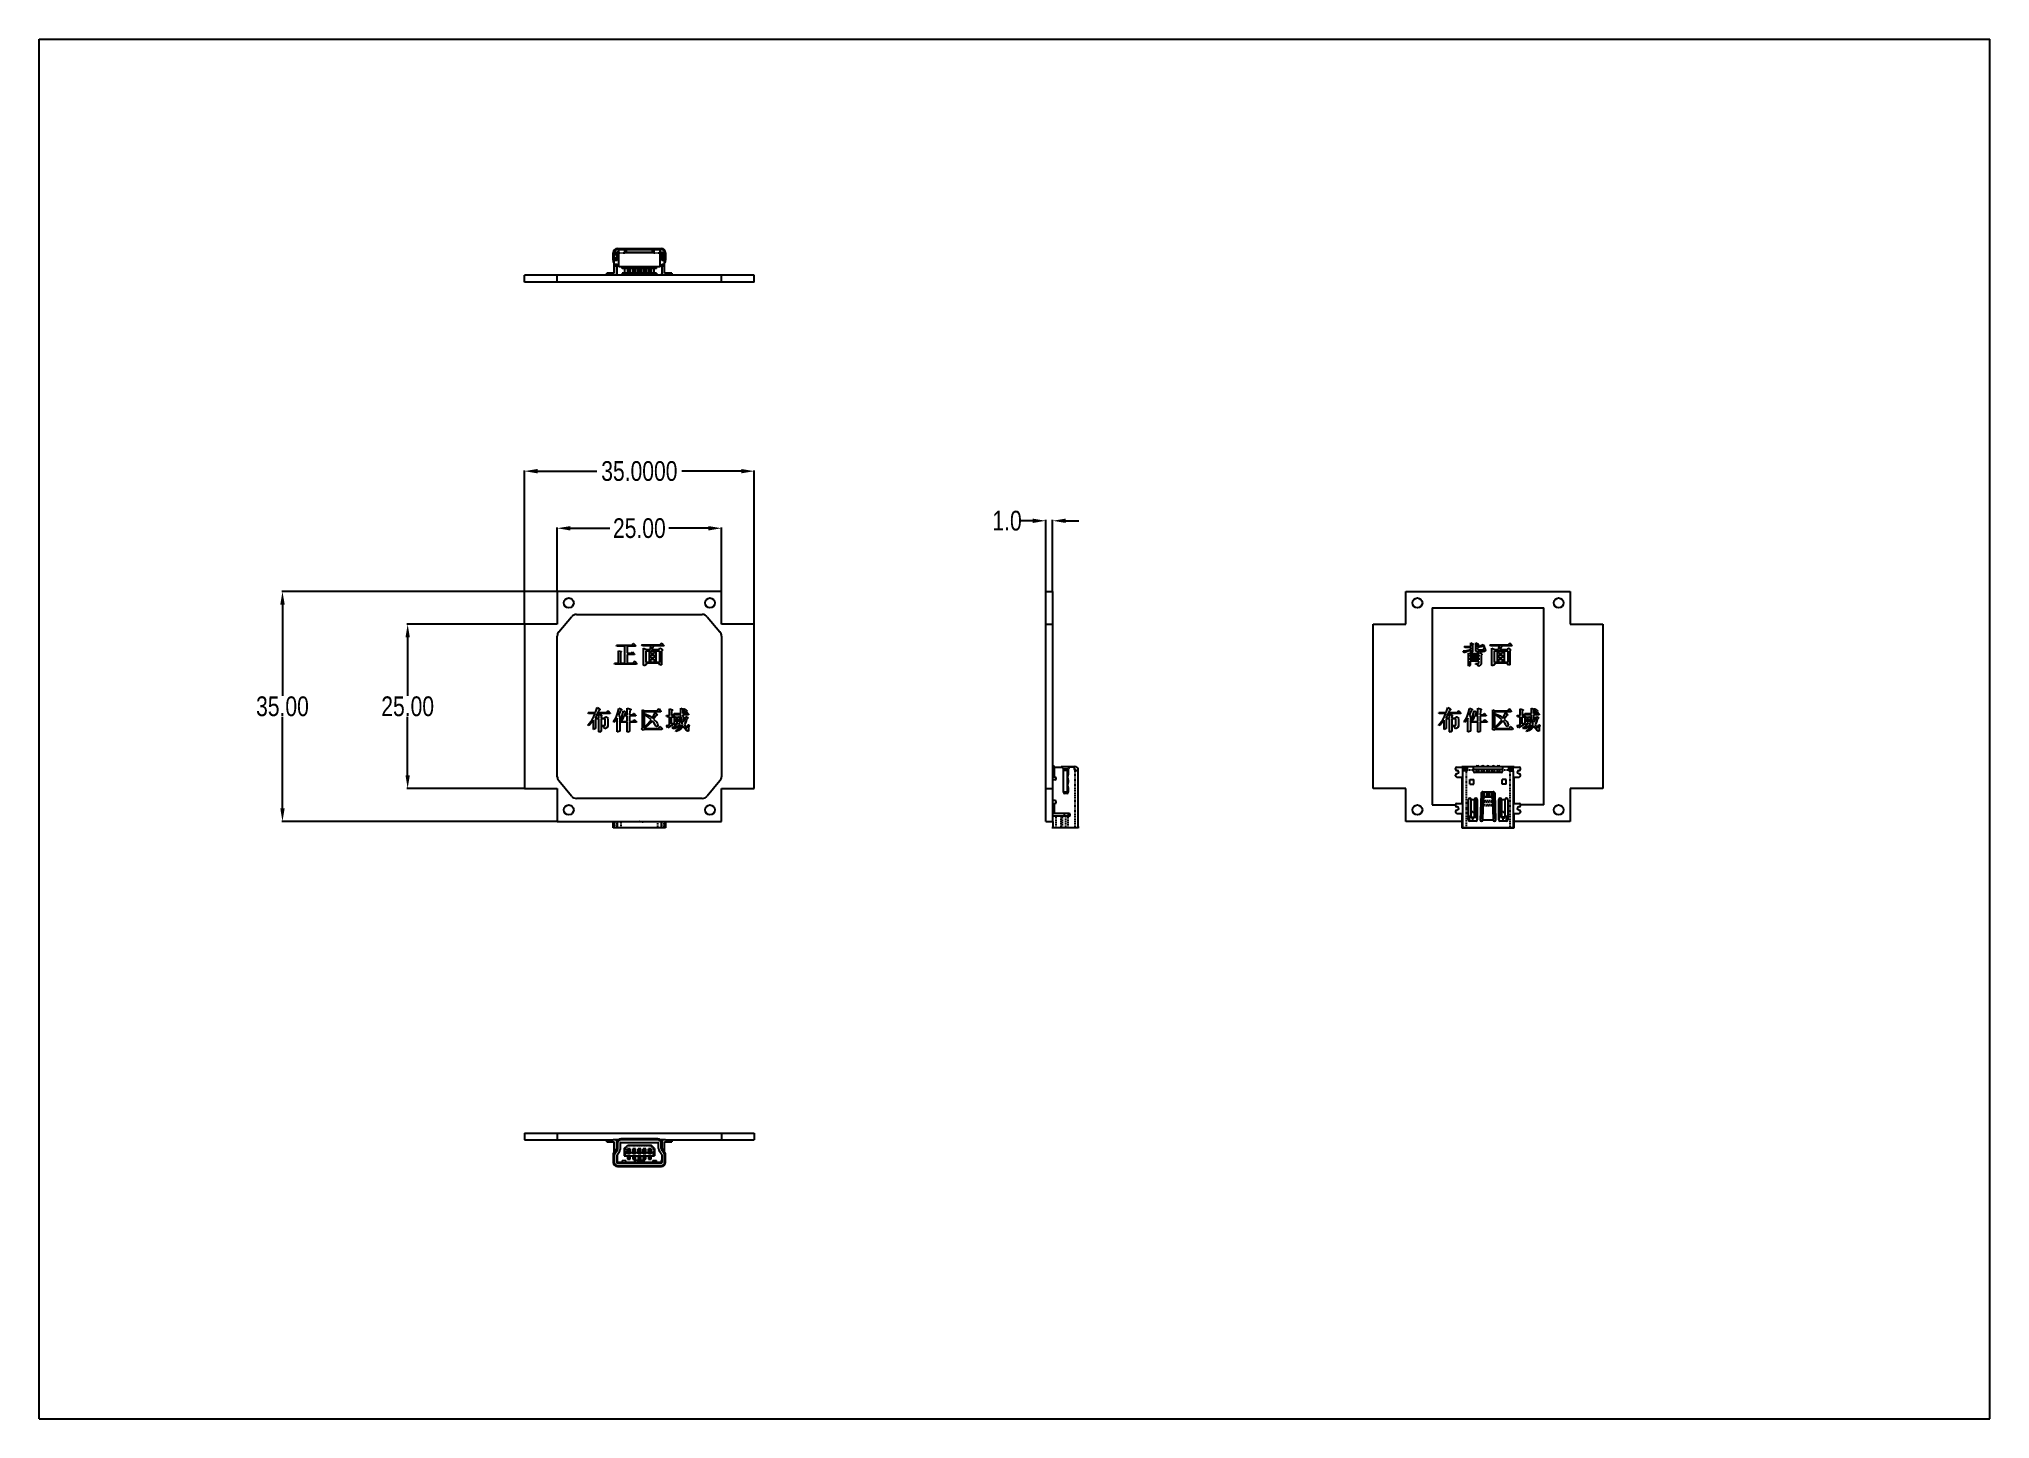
# Model space of a CAD drawing. Header units: inches. Extents: x 0 to 297, y 0 to 210.
import ezdxf

# ---------------------------------------------------------------- set-up
doc = ezdxf.new("R2010")
doc.units = ezdxf.units.IN
doc.header["$LTSCALE"] = 0.64311
doc.header["$MEASUREMENT"] = 0
doc.header["$PDMODE"] = 3
doc.header["$PDSIZE"] = 0.3125
doc.linetypes.add('PHANTOM', pattern=[0.8, 0.45, -0.05, 0.1, -0.05, 0.1, -0.05])
doc.layers.get('0').update_dxf_attribs({"linetype": 'CONTINUOUS'})
doc.layers.get('Defpoints').update_dxf_attribs({"linetype": 'CONTINUOUS'})
doc.layers.add('DEFAULT_3', color=7, linetype='PHANTOM')
doc.styles.get("Standard").update_dxf_attribs({"font": 'txt', "width": 0.8})
doc.dimstyles.get("Standard").update_dxf_attribs({"dimtxt": 0.15625, "dimasz": 0.1875, "dimexe": 0.125, "dimexo": 0.0625, "dimgap": 0.09, "dimtad": 0, "dimtih": 1, "dimtoh": 1, "dimzin": 4, "dimdsep": 46, "dimtxsty": 'STANDARD', "dimcen": 0.09, "dimadec": 0, "dimazin": 0, "dimtp": 0.01, "dimtm": 0.01, "dimtfac": 1, "dimtofl": 0, "dimtmove": 0, "dimatfit": 3, "dimfxl": 1, "dimtolj": 1, "dimtzin": 4, "dimarcsym": 0})

msp = doc.modelspace()

# ---------------------------------------------------------------- blocks, each defined once
blk = doc.blocks.new('*D0')
at = {"color": 0, "lineweight": -2}
for p, q in [((73.89, 121), (73.89, 144.36)), ((75.89, 144.24), (84.9, 144.24)), ((106.89, 144.24), (97.88, 144.24)), ((108.89, 121), (108.89, 144.36))]:
    blk.add_line(p, q, dxfattribs=at)
at = {"color": 0}
for points in [[(75.89, 144.57), (75.89, 143.9), (73.89, 144.24)], [(106.89, 144.57), (106.89, 143.9), (108.89, 144.24)]]:
    blk.add_solid(points, dxfattribs=at)
at = {"layer": 'Defpoints', "color": 0}
for p in [(108.89, 144.24), (73.89, 120.94), (108.89, 120.94)]:
    blk.add_point(p, dxfattribs=at)
at = {"color": 0, "insert": (91.39, 144.24), "char_height": 3, "attachment_point": 5}
blk.add_mtext('\\A1;35.0000', dxfattribs=at)
blk = doc.blocks.new('*D1')
at = {"color": 0, "lineweight": -2}
for p, q in [((78.89, 126), (78.89, 135.67)), ((80.89, 135.55), (86.9, 135.55)), ((101.89, 135.55), (95.88, 135.55)), ((103.89, 126), (103.89, 135.67))]:
    blk.add_line(p, q, dxfattribs=at)
at = {"color": 0}
for points in [[(80.89, 135.88), (80.89, 135.21), (78.89, 135.55)], [(101.89, 135.88), (101.89, 135.21), (103.89, 135.55)]]:
    blk.add_solid(points, dxfattribs=at)
at = {"layer": 'Defpoints', "color": 0}
for p in [(103.89, 135.55), (78.89, 125.94), (103.89, 125.94)]:
    blk.add_point(p, dxfattribs=at)
at = {"color": 0, "insert": (91.39, 135.55), "char_height": 3, "attachment_point": 5}
blk.add_mtext('\\A1;25.00', dxfattribs=at)
blk = doc.blocks.new('*D2')
at = {"color": 0, "lineweight": -2}
for p, q in [((78.83, 125.94), (36.94, 125.94)), ((37.06, 123.94), (37.06, 110.03)), ((37.06, 92.94), (37.06, 106.85)), ((78.83, 90.94), (36.94, 90.94))]:
    blk.add_line(p, q, dxfattribs=at)
at = {"color": 0}
for points in [[(36.73, 123.94), (37.4, 123.94), (37.06, 125.94)], [(36.73, 92.94), (37.4, 92.94), (37.06, 90.94)]]:
    blk.add_solid(points, dxfattribs=at)
at = {"layer": 'Defpoints', "color": 0}
for p in [(78.89, 125.94), (37.06, 90.94), (78.89, 90.94)]:
    blk.add_point(p, dxfattribs=at)
at = {"color": 0, "insert": (37.06, 108.44), "char_height": 3, "attachment_point": 5}
blk.add_mtext('\\A1;35.00', dxfattribs=at)
blk = doc.blocks.new('*D3')
at = {"color": 0, "lineweight": -2}
for p, q in [((73.83, 120.94), (56, 120.94)), ((56.12, 118.94), (56.12, 110.03)), ((56.12, 97.94), (56.12, 106.85)), ((73.83, 95.94), (56, 95.94))]:
    blk.add_line(p, q, dxfattribs=at)
at = {"color": 0}
for points in [[(55.79, 118.94), (56.45, 118.94), (56.12, 120.94)], [(55.79, 97.94), (56.45, 97.94), (56.12, 95.94)]]:
    blk.add_solid(points, dxfattribs=at)
at = {"layer": 'Defpoints', "color": 0}
for p in [(73.89, 120.94), (56.12, 95.94), (73.89, 95.94)]:
    blk.add_point(p, dxfattribs=at)
at = {"color": 0, "insert": (56.12, 108.44), "char_height": 3, "attachment_point": 5}
blk.add_mtext('\\A1;25.00', dxfattribs=at)
blk = doc.blocks.new('*D4')
at = {"color": 0, "lineweight": -2}
for p, q in [((151.26, 136.69), (149.26, 136.69)), ((153.26, 126), (153.26, 136.81)), ((154.31, 126), (154.31, 136.81)), ((156.31, 136.69), (158.31, 136.69))]:
    blk.add_line(p, q, dxfattribs=at)
at = {"color": 0}
for points in [[(151.26, 137.02), (151.26, 136.35), (153.26, 136.69)], [(156.31, 137.02), (156.31, 136.35), (154.31, 136.69)]]:
    blk.add_solid(points, dxfattribs=at)
at = {"layer": 'Defpoints', "color": 0}
for p in [(153.26, 136.69), (153.26, 125.94), (154.31, 125.94)]:
    blk.add_point(p, dxfattribs=at)
at = {"color": 0, "insert": (147.37, 136.69), "char_height": 3, "attachment_point": 5}
blk.add_mtext('\\A1;1.0', dxfattribs=at)

# ---------------------------------------------------------------- dimensions: what is measured, and where the dimension line sits
at = {"color": 1}
for base, p1, p2, override, picture, middle in [((108.8923, 144.23737), (73.8923, 120.93952), (108.8923, 120.93952), {"dimtxt": 3, "dimasz": 2, "dimdec": 4, "dimzin": 0, "dimcen": 0.105236, "dimtp": 0, "dimtm": 0, "dimtdec": 4, "dimtzin": 0}, '*D0', (91.3923, 144.23737)), ((103.8923, 135.54648), (78.8923, 125.93952), (103.8923, 125.93952), {"dimtxt": 3, "dimasz": 2, "dimzin": 0, "dimcen": 0.105236, "dimtp": 0, "dimtm": 0, "dimtzin": 0}, '*D1', (91.3923, 135.54648))]:
    dim = msp.add_linear_dim(base=base, p1=p1, p2=p2, dimstyle='STANDARD', override=override, dxfattribs=at)
    dim.commit()
    dim.dimension.update_dxf_attribs({"geometry": picture, "text_midpoint": middle})
dim = msp.add_linear_dim(base=(153.26079, 136.68761), p1=(154.31079, 125.93952), p2=(153.26079, 125.93952), text='1.0', dimstyle='STANDARD', override={"dimtxt": 3, "dimasz": 2, "dimzin": 0, "dimcen": 0.105236, "dimtp": 0, "dimtm": 0, "dimtzin": 0}, dxfattribs=at)
dim.commit()
dim.dimension.update_dxf_attribs({"geometry": '*D4', "text_midpoint": (147.37079, 136.68761)})
for base, p1, p2, picture, middle in [((37.06296, 90.93952), (78.8923, 125.93952), (78.8923, 90.93952), '*D2', (37.06296, 108.43952)), ((56.12148, 95.93952), (73.8923, 120.93952), (73.8923, 95.93952), '*D3', (56.12148, 108.43952))]:
    dim = msp.add_linear_dim(base=base, p1=p1, p2=p2, angle=90, dimstyle='STANDARD', override={"dimtxt": 3, "dimasz": 2, "dimzin": 0, "dimcen": 0.105236, "dimtp": 0, "dimtm": 0, "dimtzin": 0}, dxfattribs=at)
    dim.commit()
    dim.dimension.update_dxf_attribs({"geometry": picture, "text_midpoint": middle})

# ---------------------------------------------------------------- linework, layer by layer
at = {"color": 7, "linetype": 'Continuous'}
for p, q in [((0, 0), (0, 210)), ((0, 210), (297, 210)), ((297, 0), (297, 210)), ((87.5423, 175.71671), (87.5423, 177.45671)), ((87.5423, 177.35671), (87.9423, 177.35671)), ((87.9423, 176.41297), (87.5423, 176.41297)), ((87.9923, 176.31671), (87.5423, 176.31671)), ((87.5423, 175.71671), (87.9923, 175.71671)), ((87.5423, 174.35671), (87.5423, 175.71297)), ((87.9423, 175.71297), (87.5423, 175.71297)), ((87.9423, 176.31673), (87.9423, 177.45671)), ((87.9423, 174.05671), (87.9423, 175.71671)), ((87.95943, 176.45376), (87.9923, 176.40509)), ((87.9923, 175.69037), (87.97451, 175.71671)), ((87.9923, 176.31671), (87.9923, 177.15671)), ((87.9923, 174.05671), (87.9923, 175.71671)), ((88.0423, 177.95671), (94.7423, 177.95671)), ((88.2423, 177.55671), (88.0423, 177.55671)), ((88.2423, 175.35671), (88.2423, 177.95671)), ((94.5423, 175.35671), (88.2423, 175.35671)), ((88.7923, 175.05671), (88.7923, 175.35671)), ((89.1923, 177.40671), (89.1923, 177.95671)), ((89.1923, 177.55671), (93.5923, 177.55671)), ((93.5923, 177.45671), (89.1923, 177.45671)), ((89.3273, 177.45671), (89.3273, 177.55671)), ((89.6423, 174.45671), (89.6423, 175.35671)), ((89.9423, 174.45671), (89.9423, 175.35671)), ((90.4423, 174.45671), (90.4423, 175.35671)), ((90.59881, 177.55671), (90.65263, 177.45671)), ((90.7423, 174.45671), (90.7423, 175.35671)), ((91.82984, 177.537), (90.95476, 177.537)), ((91.2423, 174.45671), (91.2423, 175.35671)), ((91.5423, 174.45671), (91.5423, 175.35671)), ((92.0423, 174.45671), (92.0423, 175.35671)), ((92.18579, 177.55671), (92.13197, 177.45671)), ((92.3423, 174.45671), (92.3423, 175.35671)), ((92.8423, 174.45671), (92.8423, 175.35671)), ((93.1423, 174.45671), (93.1423, 175.35671)), ((93.4573, 177.55671), (93.4573, 177.45671)), ((93.5923, 177.95671), (93.5923, 177.40671)), ((93.9923, 175.05671), (93.9923, 175.35671)), ((94.5423, 175.35671), (94.5423, 177.95671)), ((94.5423, 177.55671), (94.7423, 177.55671)), ((94.7923, 177.15671), (94.7923, 176.31671)), ((95.2423, 176.31671), (94.7923, 176.31671)), ((94.7923, 175.71671), (95.2423, 175.71671)), ((94.7923, 175.71671), (94.7923, 174.05671)), ((94.8423, 175.61139), (94.7923, 175.53735)), ((94.8423, 177.45671), (94.8423, 176.31673)), ((94.8423, 177.35671), (95.2423, 177.35671)), ((94.8423, 176.41297), (95.2423, 176.41297)), ((94.8423, 174.05671), (94.8423, 175.71671)), ((94.8423, 175.71297), (95.2423, 175.71297)), ((95.2423, 174.35671), (95.2423, 177.45671)), ((86.4423, 174.05671), (86.4423, 174.35671)), ((87.5423, 174.35671), (86.4423, 174.35671)), ((89.6423, 175.05671), (88.7923, 175.05671)), ((88.7923, 174.35671), (88.7923, 174.05671)), ((89.5923, 174.35671), (88.7923, 174.35671)), ((89.1923, 174.35671), (89.1923, 175.05671)), ((89.5823, 175.05671), (89.5823, 174.35671)), ((89.5923, 174.05671), (89.5923, 174.45671)), ((89.5923, 174.45671), (89.6423, 174.45671)), ((89.9923, 174.30671), (89.5923, 174.30671)), ((90.4423, 175.05671), (89.9423, 175.05671)), ((89.9423, 174.45671), (89.9923, 174.45671)), ((89.9923, 174.05671), (89.9923, 174.45671)), ((90.3923, 174.35671), (89.9923, 174.35671)), ((90.0023, 175.05671), (90.0023, 174.35671)), ((90.3823, 175.05671), (90.3823, 174.35671)), ((90.3923, 174.05671), (90.3923, 174.45671)), ((90.3923, 174.45671), (90.4423, 174.45671)), ((90.7923, 174.30671), (90.3923, 174.30671)), ((91.2423, 175.05671), (90.7423, 175.05671)), ((90.7423, 174.45671), (90.7923, 174.45671)), ((90.7923, 174.05671), (90.7923, 174.45671)), ((91.1923, 174.35671), (90.7923, 174.35671)), ((90.8023, 175.05671), (90.8023, 174.35671)), ((91.1823, 175.05671), (91.1823, 174.35671)), ((91.1923, 174.05671), (91.1923, 174.45671)), ((91.1923, 174.45671), (91.2423, 174.45671)), ((91.5923, 174.30671), (91.1923, 174.30671)), ((92.0423, 175.05671), (91.5423, 175.05671)), ((91.5423, 174.45671), (91.5923, 174.45671)), ((91.5923, 174.05671), (91.5923, 174.45671)), ((91.9923, 174.35671), (91.5923, 174.35671)), ((91.6023, 175.05671), (91.6023, 174.35671)), ((91.9823, 175.05671), (91.9823, 174.35671)), ((91.9923, 174.45671), (92.0423, 174.45671)), ((91.9923, 174.05671), (91.9923, 174.45671)), ((92.3923, 174.30671), (91.9923, 174.30671)), ((92.8423, 175.05671), (92.3423, 175.05671)), ((92.3423, 174.45671), (92.3923, 174.45671)), ((92.3923, 174.05671), (92.3923, 174.45671)), ((92.7923, 174.35671), (92.3923, 174.35671)), ((92.4023, 175.05671), (92.4023, 174.35671)), ((92.7823, 175.05671), (92.7823, 174.35671)), ((92.7923, 174.45671), (92.8423, 174.45671)), ((92.7923, 174.05671), (92.7923, 174.45671)), ((93.1923, 174.30671), (92.7923, 174.30671)), ((93.9923, 175.05671), (93.1423, 175.05671)), ((93.1423, 174.45671), (93.1923, 174.45671)), ((93.1923, 174.05671), (93.1923, 174.45671)), ((93.9923, 174.35671), (93.1923, 174.35671)), ((93.2023, 175.05671), (93.2023, 174.35671)), ((93.5923, 175.05671), (93.5923, 174.35671)), ((93.9923, 174.35671), (93.9923, 174.05671)), ((96.3423, 174.35671), (95.2423, 174.35671)), ((96.3423, 174.35671), (96.3423, 174.05671)), ((154.31079, 99.38952), (154.56079, 99.38952)), ((154.31079, 99.18952), (155.66639, 99.18952)), ((154.61079, 98.68952), (154.31079, 98.68952)), ((154.31079, 98.18952), (154.61079, 98.18952)), ((154.56079, 99.18952), (154.56079, 99.38952)), ((154.61079, 97.68952), (154.61079, 99.18952)), ((155.61079, 99.28952), (157.66079, 99.28952)), ((155.61079, 99.18952), (155.61079, 99.28952)), ((155.85424, 99.05818), (155.96704, 98.74952)), ((156.70758, 98.88952), (155.91588, 98.88952)), ((155.96704, 95.36952), (155.96704, 98.74952)), ((155.97079, 98.73952), (156.66704, 98.73952)), ((155.97079, 95.43952), (155.97079, 98.73952)), ((156.57079, 95.43952), (156.57079, 98.73952)), ((156.66704, 98.74952), (156.75263, 99.04514)), ((156.66704, 98.74952), (156.66704, 98.10952)), ((157.41079, 99.18952), (156.94474, 99.18952)), ((157.61079, 98.83952), (157.61079, 98.98952)), ((157.81079, 98.88952), (157.61079, 98.88952)), ((157.71079, 98.73952), (157.63758, 98.73952)), ((157.71079, 98.73952), (157.71079, 98.66632)), ((157.81079, 98.63952), (157.81079, 98.88952)), ((158.21079, 98.63952), (157.81079, 98.63952)), ((158.21079, 89.98952), (158.21079, 98.73952)), ((215.63643, 98.88952), (215.63643, 98.98952)), ((215.83643, 99.18952), (217.13643, 99.18952)), ((215.83643, 98.68952), (215.88643, 98.68952)), ((215.88643, 98.18952), (215.83643, 98.18952)), ((216.73643, 98.66632), (216.73643, 99.18952)), ((216.73643, 89.98952), (216.73643, 98.63952)), ((217.43643, 98.63952), (216.74653, 98.63952)), ((217.13643, 98.66632), (217.13643, 99.18952)), ((217.13643, 98.73952), (217.43643, 98.73952)), ((217.18643, 98.63952), (217.18643, 98.73952)), ((217.43643, 99.28952), (223.73643, 99.28952)), ((217.43643, 98.63952), (217.43643, 99.28952)), ((218.38643, 98.58952), (218.38643, 99.28952)), ((218.38643, 98.88952), (222.78643, 98.88952)), ((222.58643, 98.38952), (218.58643, 98.38952)), ((218.78643, 98.88952), (218.78643, 98.38952)), ((218.93643, 99.38952), (219.03643, 99.38952)), ((219.18643, 98.38952), (219.18643, 98.88952)), ((219.58643, 98.88952), (219.58643, 98.38952)), ((219.73643, 99.38952), (219.83643, 99.38952)), ((219.98643, 98.38952), (219.98643, 98.88952)), ((220.38643, 98.88952), (220.38643, 98.38952)), ((220.53643, 99.38952), (220.63643, 99.38952)), ((220.78643, 98.38952), (220.78643, 98.88952)), ((221.18643, 98.88952), (221.18643, 98.38952)), ((221.33643, 99.38952), (221.43643, 99.38952)), ((221.58643, 98.38952), (221.58643, 98.88952)), ((221.98643, 98.88952), (221.98643, 98.38952)), ((222.13643, 99.38952), (222.23643, 99.38952)), ((222.38643, 98.38952), (222.38643, 98.88952)), ((222.78643, 99.28952), (222.78643, 98.58952)), ((223.73643, 98.63952), (223.73643, 99.28952)), ((223.73643, 98.73952), (224.03643, 98.73952)), ((223.73643, 98.63952), (224.42633, 98.63952)), ((223.98643, 98.73952), (223.98643, 98.63952)), ((224.03643, 99.18952), (225.33643, 99.18952)), ((224.03643, 98.66632), (224.03643, 99.18952)), ((224.43643, 98.66632), (224.43643, 99.18952)), ((224.43643, 98.63952), (224.43643, 89.98952)), ((225.28643, 98.68952), (225.33643, 98.68952)), ((225.33643, 98.18952), (225.28643, 98.18952)), ((225.53643, 98.88952), (225.53643, 98.98952)), ((154.64079, 97.68952), (154.31079, 97.68952)), ((154.64079, 97.23952), (154.31079, 97.23952)), ((155.97079, 95.43952), (156.66704, 95.43952)), ((156.06079, 95.43952), (156.06079, 95.20031)), ((156.46704, 95.16952), (156.16704, 95.16952)), ((156.66704, 97.20952), (156.66704, 96.90952)), ((156.66704, 96.00952), (156.66704, 95.36952)), ((215.63643, 97.88952), (215.63643, 97.98952)), ((215.83643, 97.68952), (216.73643, 97.68952)), ((217.83643, 97.28952), (218.43643, 97.28952)), ((217.83643, 96.58952), (217.83643, 97.28952)), ((217.83643, 96.58952), (218.43643, 96.58952)), ((218.43643, 96.58952), (218.43643, 97.28952)), ((219.51975, 95.14912), (219.39294, 91.18952)), ((219.58643, 91.43952), (219.58643, 95.32783)), ((219.63643, 95.37679), (219.63643, 91.43952)), ((219.81959, 95.43952), (221.35327, 95.43952)), ((219.93643, 94.63095), (219.93643, 95.43952)), ((219.98643, 94.68435), (219.98643, 95.43952)), ((220.38643, 94.73952), (220.38643, 95.43952)), ((220.43643, 95.43952), (220.43643, 94.73952)), ((220.73643, 94.73952), (220.73643, 95.43952)), ((220.78643, 94.73952), (220.78643, 95.43952)), ((221.18643, 94.68431), (221.18643, 95.43952)), ((221.23643, 95.43952), (221.23643, 94.63087)), ((221.53643, 91.43952), (221.53643, 95.37679)), ((221.58643, 91.43952), (221.58643, 95.32783)), ((221.77992, 91.18952), (221.65312, 95.14912)), ((223.33643, 97.28952), (222.73643, 97.28952)), ((222.73643, 96.58952), (222.73643, 97.28952)), ((223.33643, 96.58952), (222.73643, 96.58952)), ((223.33643, 96.58952), (223.33643, 97.28952)), ((224.43643, 97.68952), (225.33643, 97.68952)), ((225.53643, 97.88952), (225.53643, 97.98952)), ((154.64079, 94.10952), (154.31079, 94.10952)), ((154.31079, 93.65952), (154.64079, 93.65952)), ((154.61079, 93.15952), (154.31079, 93.15952)), ((154.61079, 92.65952), (154.31079, 92.65952)), ((156.76079, 92.15952), (154.31079, 92.15952)), ((154.61079, 92.15952), (154.61079, 93.65952)), ((156.06079, 92.15952), (156.06079, 91.73952)), ((156.71079, 91.70952), (156.71079, 92.15952)), ((156.71079, 92.09643), (156.76701, 92.15921)), ((215.63643, 93.45952), (215.63643, 93.35952)), ((215.63643, 92.45952), (215.63643, 92.35952)), ((215.83643, 93.65952), (216.73643, 93.65952)), ((215.88643, 93.15952), (215.83643, 93.15952)), ((215.83643, 92.65952), (215.88643, 92.65952)), ((215.83643, 92.15952), (216.73643, 92.15952)), ((217.59643, 91.18952), (217.59643, 94.28952)), ((217.99143, 94.28952), (218.52643, 94.28952)), ((217.99143, 94.28952), (217.99143, 91.6759)), ((218.52143, 91.6759), (218.52143, 94.28952)), ((218.78643, 91.43952), (218.78643, 94.48006)), ((218.83643, 94.45627), (218.83643, 91.43952)), ((218.92643, 94.28952), (218.92643, 91.18952)), ((219.79294, 91.18952), (219.89955, 94.51845)), ((220.14635, 94.66017), (221.02652, 94.66017)), ((220.14889, 94.73952), (221.02397, 94.73952)), ((221.27331, 94.51845), (221.37992, 91.18952)), ((222.24643, 91.18952), (222.24643, 94.28952)), ((222.33643, 91.43952), (222.33643, 94.45629)), ((222.38643, 91.43952), (222.38643, 94.4801)), ((222.64643, 94.28952), (223.18143, 94.28952)), ((222.65143, 94.28952), (222.65143, 91.6759)), ((223.18143, 91.6759), (223.18143, 94.28952)), ((223.57643, 94.28952), (223.57643, 91.18952)), ((224.43643, 93.65952), (225.33643, 93.65952)), ((224.43643, 92.15952), (225.33643, 92.15952)), ((225.33643, 93.15952), (225.28643, 93.15952)), ((225.28643, 92.65952), (225.33643, 92.65952)), ((225.53643, 93.45952), (225.53643, 93.35952)), ((225.53643, 92.45952), (225.53643, 92.35952)), ((87.5423, 89.98952), (87.5423, 90.93952)), ((87.5423, 89.98952), (95.2423, 89.98952)), ((88.0623, 89.98952), (88.0623, 90.93952)), ((91.4073, 90.80463), (91.4073, 90.88063)), ((91.42824, 90.88952), (91.41153, 90.88952)), ((91.72598, 90.93952), (91.77937, 90.90657)), ((91.78725, 90.91933), (91.75454, 90.93952)), ((91.81351, 90.88952), (91.9707, 90.88952)), ((91.9923, 90.89943), (91.9923, 90.91632)), ((94.7223, 90.93952), (94.7223, 89.98952)), ((95.2423, 90.93952), (95.2423, 89.98952)), ((156.06079, 91.73952), (154.31079, 91.73952)), ((156.76079, 91.70952), (154.31079, 91.70952)), ((154.31079, 89.98952), (158.21079, 89.98952)), ((154.71079, 91.70952), (154.71079, 91.73952)), ((155.11079, 91.70952), (155.11079, 91.73952)), ((155.61079, 91.70952), (155.61079, 91.73952)), ((156.97149, 92.0128), (156.71079, 91.72171)), ((216.73643, 89.98952), (224.43643, 89.98952)), ((217.59643, 91.73952), (217.99143, 91.73952)), ((217.59643, 91.70952), (217.99143, 91.70952)), ((217.65643, 91.70952), (217.65643, 91.0468)), ((218.72643, 90.98952), (217.79643, 90.98952)), ((218.19143, 91.56594), (218.32143, 91.56594)), ((218.19143, 91.48952), (218.32143, 91.48952)), ((218.28643, 91.03952), (218.28643, 91.48952)), ((218.78643, 91.43952), (218.92643, 91.43952)), ((219.58643, 91.43952), (219.80095, 91.43952)), ((219.79294, 91.18952), (221.37992, 91.18952)), ((221.37192, 91.43952), (221.58643, 91.43952)), ((222.24643, 91.43952), (222.38643, 91.43952)), ((223.37643, 90.98952), (222.44643, 90.98952)), ((222.98143, 91.56594), (222.85143, 91.56594)), ((222.98143, 91.48952), (222.85143, 91.48952)), ((222.88643, 91.03952), (222.88643, 91.48952)), ((223.18143, 91.73952), (223.57643, 91.73952)), ((223.18143, 91.70952), (223.57643, 91.70952)), ((223.51643, 91.0468), (223.51643, 91.70952)), ((86.4423, 42.16027), (86.4423, 42.46027)), ((86.4423, 42.16027), (87.5423, 42.16027)), ((87.5423, 40.01027), (87.5423, 42.16027)), ((87.9423, 42.46027), (87.9423, 40.75257)), ((87.9923, 42.46027), (87.9923, 40.82661)), ((88.0623, 41.96027), (88.0623, 40.99147)), ((88.4623, 41.96027), (88.4623, 40.99147)), ((88.5623, 42.06027), (94.2223, 42.06027)), ((89.0923, 41.16027), (89.64213, 41.66027)), ((89.6431, 41.66027), (93.18707, 41.66027)), ((93.6923, 41.16027), (93.18822, 41.66027)), ((94.3223, 41.14449), (94.3223, 41.96027)), ((94.7223, 41.14449), (94.7223, 41.96027)), ((94.7923, 40.97963), (94.7923, 42.46027)), ((94.8423, 40.90559), (94.8423, 42.46027)), ((95.2423, 42.16027), (96.3423, 42.16027)), ((95.2423, 39.06027), (95.2423, 42.16027)), ((96.3423, 42.46027), (96.3423, 42.16027)), ((87.5423, 40.00727), (87.5423, 39.06027)), ((87.62794, 40.28708), (88.02804, 40.87954)), ((87.9423, 40.80027), (87.97451, 40.80027)), ((87.9423, 40.00731), (87.9423, 39.06027)), ((88.35953, 40.65568), (87.95943, 40.06321)), ((87.9923, 40.11189), (87.9923, 39.36027)), ((88.0423, 38.96027), (94.7423, 38.96027)), ((88.2423, 38.96027), (88.2423, 39.06459)), ((88.2923, 39.06027), (88.7973, 39.06027)), ((88.7973, 39.34782), (88.7973, 38.96027)), ((88.7973, 39.34782), (89.3273, 39.34782)), ((88.9973, 38.97601), (89.1273, 38.97601)), ((89.0923, 41.16027), (89.0923, 40.06027)), ((89.0923, 40.06027), (93.6923, 40.06027)), ((89.09717, 41.1647), (89.10547, 41.16943)), ((89.10547, 41.16943), (89.11126, 41.17107)), ((89.2423, 40.56027), (89.5923, 40.56027)), ((89.3273, 38.96027), (89.3273, 39.34782)), ((89.3273, 39.06027), (90.65263, 39.06027)), ((89.5923, 40.36027), (89.5923, 41.11027)), ((89.5923, 41.11027), (89.9923, 41.11027)), ((89.9923, 41.10027), (89.5923, 41.10027)), ((89.6423, 40.85027), (89.5923, 40.85027)), ((89.9923, 40.36027), (89.5923, 40.36027)), ((89.5923, 40.06027), (89.5923, 39.56027)), ((89.5923, 39.56027), (89.9923, 39.56027)), ((89.6423, 40.36027), (89.6423, 41.11027)), ((89.9423, 40.71027), (89.6423, 40.71027)), ((89.9423, 40.46027), (89.6423, 40.46027)), ((89.6423, 40.06027), (89.6423, 39.68027)), ((89.6423, 39.68027), (89.9423, 39.68027)), ((89.9423, 40.36027), (89.9423, 41.11027)), ((89.9923, 40.85027), (89.9423, 40.85027)), ((89.9423, 39.68027), (89.9423, 40.06027)), ((89.9923, 40.36027), (89.9923, 41.11027)), ((89.9923, 40.56027), (90.3923, 40.56027)), ((89.9923, 39.56027), (89.9923, 40.06027)), ((90.3923, 40.36027), (90.3923, 41.11027)), ((90.3923, 41.11027), (90.7923, 41.11027)), ((90.7923, 41.10027), (90.3923, 41.10027)), ((90.4423, 40.85027), (90.3923, 40.85027)), ((90.7923, 40.36027), (90.3923, 40.36027)), ((90.3923, 40.06027), (90.3923, 39.56027)), ((90.3923, 39.56027), (90.7923, 39.56027)), ((90.4423, 40.36027), (90.4423, 41.11027)), ((90.7423, 40.71027), (90.4423, 40.71027)), ((90.7423, 40.46027), (90.4423, 40.46027)), ((90.4423, 40.06027), (90.4423, 39.68027)), ((90.4423, 39.68027), (90.7423, 39.68027)), ((90.59881, 38.96027), (90.66378, 39.08098)), ((90.66697, 39.1044), (90.68383, 39.32834)), ((90.68383, 39.32834), (90.68884, 39.36027)), ((90.68884, 39.36027), (92.09576, 39.36027)), ((90.7423, 40.36027), (90.7423, 41.11027)), ((90.7923, 40.85027), (90.7423, 40.85027)), ((90.7423, 39.68027), (90.7423, 40.06027)), ((90.7923, 40.36027), (90.7923, 41.11027)), ((90.7923, 40.56027), (91.1923, 40.56027)), ((90.7923, 39.56027), (90.7923, 40.06027)), ((91.1923, 40.36027), (91.1923, 41.11027)), ((91.1923, 41.11027), (91.5923, 41.11027)), ((91.5923, 41.10027), (91.1923, 41.10027)), ((91.2423, 40.85027), (91.1923, 40.85027)), ((91.5923, 40.36027), (91.1923, 40.36027)), ((91.1923, 40.06027), (91.1923, 39.56027)), ((91.1923, 39.56027), (91.5923, 39.56027)), ((91.2423, 40.36027), (91.2423, 41.11027)), ((91.5423, 40.71027), (91.2423, 40.71027)), ((91.5423, 40.46027), (91.2423, 40.46027)), ((91.2423, 40.06027), (91.2423, 39.68027)), ((91.2423, 39.68027), (91.5423, 39.68027)), ((91.5423, 40.36027), (91.5423, 41.11027)), ((91.5923, 40.85027), (91.5423, 40.85027)), ((91.5423, 39.68027), (91.5423, 40.06027)), ((91.5923, 40.36027), (91.5923, 41.11027)), ((91.5923, 40.56027), (91.9923, 40.56027)), ((91.5923, 39.56027), (91.5923, 40.06027)), ((91.9923, 41.11027), (92.3923, 41.11027)), ((91.9923, 40.36027), (91.9923, 41.11027)), ((92.3923, 41.10027), (91.9923, 41.10027)), ((92.0423, 40.85027), (91.9923, 40.85027)), ((92.3923, 40.36027), (91.9923, 40.36027)), ((91.9923, 40.06027), (91.9923, 39.56027)), ((91.9923, 39.56027), (92.3923, 39.56027)), ((92.0423, 40.36027), (92.0423, 41.11027)), ((92.3423, 40.71027), (92.0423, 40.71027)), ((92.3423, 40.46027), (92.0423, 40.46027)), ((92.0423, 40.06027), (92.0423, 39.68027)), ((92.0423, 39.68027), (92.3423, 39.68027)), ((92.10077, 39.32834), (92.09576, 39.36027)), ((92.11763, 39.1044), (92.10077, 39.32834)), ((92.18579, 38.96027), (92.12082, 39.08098)), ((92.13197, 39.06027), (93.4573, 39.06027)), ((92.3423, 40.36027), (92.3423, 41.11027)), ((92.3923, 40.85027), (92.3423, 40.85027)), ((92.3423, 39.68027), (92.3423, 40.06027)), ((92.3923, 40.36027), (92.3923, 41.11027)), ((92.3923, 40.56027), (92.7923, 40.56027)), ((92.3923, 39.56027), (92.3923, 40.06027)), ((92.7923, 41.11027), (93.1923, 41.11027)), ((92.7923, 40.36027), (92.7923, 41.11027)), ((93.1923, 41.10027), (92.7923, 41.10027)), ((92.8423, 40.85027), (92.7923, 40.85027)), ((93.1923, 40.36027), (92.7923, 40.36027)), ((92.7923, 40.06027), (92.7923, 39.56027)), ((92.7923, 39.56027), (93.1923, 39.56027)), ((92.8423, 40.36027), (92.8423, 41.11027)), ((93.1423, 40.71027), (92.8423, 40.71027)), ((93.1423, 40.46027), (92.8423, 40.46027)), ((92.8423, 40.06027), (92.8423, 39.68027)), ((92.8423, 39.68027), (93.1423, 39.68027)), ((93.1423, 40.36027), (93.1423, 41.11027)), ((93.1923, 40.85027), (93.1423, 40.85027)), ((93.1423, 39.68027), (93.1423, 40.06027)), ((93.1923, 40.36027), (93.1923, 41.11027)), ((93.1923, 40.56027), (93.5423, 40.56027)), ((93.1923, 39.56027), (93.1923, 40.06027)), ((93.4573, 39.34782), (93.9873, 39.34782)), ((93.4573, 39.34782), (93.4573, 38.96027)), ((93.7873, 38.97601), (93.6573, 38.97601)), ((93.68782, 41.16471), (93.67963, 41.16982)), ((93.6923, 41.16027), (93.6923, 40.06027)), ((93.9873, 38.96027), (93.9873, 39.34782)), ((93.9873, 39.06027), (94.4923, 39.06027)), ((94.3923, 40.86394), (94.3923, 40.71027)), ((94.49154, 40.71027), (94.3923, 40.71027)), ((94.82517, 40.21623), (94.42506, 40.8087)), ((94.5423, 38.96027), (94.5423, 39.06459)), ((94.75655, 41.03256), (95.15666, 40.44009)), ((94.83391, 40.20027), (94.7923, 40.20027)), ((94.7923, 40.20027), (94.7923, 39.36027)), ((94.8423, 39.06027), (94.8423, 40.16027)), ((88.0423, 38.56027), (94.7423, 38.56027)), ((0, 0), (297, 0))]:
    msp.add_line(p, q, dxfattribs=at)
at = {"color": 253, "linetype": 'Continuous'}
for p, q in [((87.3923, 176.35671), (87.3923, 177.45671)), ((87.5423, 175.93567), (87.50363, 175.99293)), ((88.0423, 178.10671), (94.7423, 178.10671)), ((95.28097, 175.99293), (95.2423, 175.93567)), ((95.3923, 177.45671), (95.3923, 176.35671)), ((87.3923, 89.98952), (87.5423, 89.98952)), ((95.3923, 89.98952), (95.2423, 89.98952)), ((154.16079, 89.98952), (154.31079, 89.98952)), ((158.36079, 89.98952), (158.21079, 89.98952)), ((216.73643, 89.98952), (216.58643, 89.98952)), ((224.58643, 89.98952), (224.43643, 89.98952)), ((87.9123, 41.96027), (87.9123, 41.14449)), ((94.2223, 42.61027), (88.5623, 42.61027)), ((94.8723, 41.14449), (94.8723, 41.96027)), ((87.3923, 40.16027), (87.3923, 39.06027)), ((87.90374, 41.11651), (87.50363, 40.52404)), ((95.28097, 40.52404), (94.88086, 41.11651)), ((95.3923, 39.06027), (95.3923, 40.16027)), ((88.0423, 38.41027), (94.7423, 38.41027))]:
    msp.add_line(p, q, dxfattribs=at)
at = {"color": 3, "linetype": 'Continuous'}
for p, q in [((73.8923, 173.00671), (73.8923, 174.05671)), ((108.8923, 174.05671), (73.8923, 174.05671)), ((108.8923, 173.00671), (73.8923, 173.00671)), ((78.8923, 173.00671), (78.8923, 174.05671)), ((103.8923, 173.00671), (103.8923, 174.05671)), ((108.8923, 173.00671), (108.8923, 174.05671)), ((78.8923, 125.93952), (78.8923, 120.93952)), ((103.8923, 125.93952), (78.8923, 125.93952)), ((103.8923, 120.93952), (103.8923, 125.93952)), ((153.26079, 90.93952), (153.26079, 125.93952)), ((153.26079, 125.93952), (154.31079, 125.93952)), ((154.31079, 90.93952), (154.31079, 125.93952)), ((208.08643, 120.93952), (208.08643, 125.93952)), ((208.08643, 125.93952), (233.08643, 125.93952)), ((233.08643, 125.93952), (233.08643, 120.93952)), ((73.8923, 120.93952), (73.8923, 95.93952)), ((78.8923, 120.93952), (73.8923, 120.93952)), ((108.8923, 120.93952), (103.8923, 120.93952)), ((108.8923, 95.93952), (108.8923, 120.93952)), ((153.26079, 120.93952), (154.31079, 120.93952)), ((203.08643, 95.93952), (203.08643, 120.93952)), ((203.08643, 120.93952), (208.08643, 120.93952)), ((233.08643, 120.93952), (238.08643, 120.93952)), ((238.08643, 120.93952), (238.08643, 95.93952)), ((73.8923, 95.93952), (78.8923, 95.93952)), ((78.8923, 95.93952), (78.8923, 90.93952)), ((103.8923, 95.93952), (108.8923, 95.93952)), ((103.8923, 90.93952), (103.8923, 95.93952)), ((153.26079, 95.93952), (154.31079, 95.93952)), ((208.08643, 95.93952), (203.08643, 95.93952)), ((208.08643, 90.93952), (208.08643, 95.93952)), ((238.08643, 95.93952), (233.08643, 95.93952)), ((233.08643, 95.93952), (233.08643, 90.93952)), ((78.8923, 90.93952), (103.8923, 90.93952)), ((153.26079, 90.93952), (154.31079, 90.93952)), ((216.73643, 90.93952), (208.08643, 90.93952)), ((233.08643, 90.93952), (224.43643, 90.93952)), ((73.8923, 43.51027), (73.8923, 42.46027)), ((73.8923, 43.51027), (108.8923, 43.51027)), ((73.8923, 42.46027), (87.3923, 42.46027)), ((78.8923, 43.51027), (78.8923, 42.46027)), ((95.3923, 42.46027), (108.8923, 42.46027)), ((103.8923, 43.51027), (103.8923, 42.46027)), ((108.8923, 43.51027), (108.8923, 42.46027))]:
    msp.add_line(p, q, dxfattribs=at)
at = {"color": 4, "linetype": 'Continuous'}
for p, q in [((79.12625, 119.78418), (81.05462, 122.08231)), ((81.82066, 122.43952), (100.96394, 122.43952)), ((101.72998, 122.08231), (103.65834, 119.78418)), ((212.08643, 123.43952), (212.08643, 93.43952)), ((212.08643, 123.43952), (229.08643, 123.43952)), ((229.08643, 93.43952), (229.08643, 123.43952)), ((78.8923, 97.73766), (78.8923, 119.14139)), ((103.8923, 119.14139), (103.8923, 97.73766)), ((87.97325, 117.61413), (87.90976, 117.74111)), ((87.90976, 117.74111), (90.25897, 117.74111)), ((89.1796, 117.61413), (87.97325, 117.61413)), ((88.22722, 115.01095), (88.22722, 116.91571)), ((88.22722, 116.91571), (88.60817, 116.78873)), ((88.60817, 116.72524), (88.54468, 116.59825)), ((88.54468, 116.59825), (88.54468, 115.01095)), ((88.60817, 116.78873), (88.60817, 116.72524)), ((89.1796, 115.01095), (89.1796, 117.61413)), ((89.56055, 117.61413), (89.56055, 116.53476)), ((90.7669, 117.61413), (89.56055, 117.61413)), ((89.56055, 116.53476), (90.13198, 116.53476)), ((89.56055, 116.34428), (89.56055, 115.01095)), ((90.63992, 116.34428), (89.56055, 116.34428)), ((90.13198, 116.53476), (90.32246, 116.72524)), ((90.25897, 117.74111), (90.44944, 117.99508)), ((90.32246, 116.72524), (90.63992, 116.40778)), ((90.44944, 117.99508), (90.51293, 117.99508)), ((90.51293, 117.99508), (90.83039, 117.67762)), ((90.63992, 116.40778), (90.63992, 116.34428)), ((90.83039, 117.67762), (90.7669, 117.61413)), ((91.84627, 117.67762), (91.71928, 117.8046)), ((91.71928, 117.8046), (94.51293, 117.8046)), ((93.1796, 117.67762), (91.84627, 117.67762)), ((92.03674, 114.69349), (92.03674, 117.29666)), ((92.03674, 117.29666), (92.48119, 117.10619)), ((92.4177, 115.13793), (92.4177, 116.91571)), ((92.4177, 116.91571), (92.86214, 116.91571)), ((92.48119, 117.10619), (93.05262, 117.10619)), ((92.86214, 116.91571), (92.86214, 115.13793)), ((93.05262, 117.10619), (93.1796, 117.67762)), ((93.11611, 116.47127), (93.11611, 116.91571)), ((93.11611, 116.91571), (93.62405, 116.91571)), ((93.62405, 116.47127), (93.11611, 116.47127)), ((93.11611, 115.83635), (93.11611, 116.28079)), ((93.11611, 116.28079), (93.62405, 116.28079)), ((93.62405, 115.83635), (93.11611, 115.83635)), ((93.56055, 117.67762), (93.24309, 117.10619)), ((93.24309, 117.10619), (94.38595, 117.10619)), ((95.14785, 117.67762), (93.56055, 117.67762)), ((93.62405, 116.91571), (93.62405, 116.47127)), ((93.62405, 116.28079), (93.62405, 115.83635)), ((93.94151, 115.13793), (93.94151, 116.91571)), ((93.94151, 116.91571), (94.44944, 116.91571)), ((94.38595, 117.10619), (94.51293, 117.29666)), ((94.44944, 116.91571), (94.44944, 115.13793)), ((94.51293, 117.8046), (94.7669, 118.05857)), ((94.51293, 117.29666), (94.57643, 117.29666)), ((94.57643, 117.29666), (94.89389, 117.0427)), ((94.7669, 118.05857), (94.83039, 118.05857)), ((94.89389, 116.9792), (94.7669, 116.85222)), ((94.7669, 116.85222), (94.7669, 114.75698)), ((94.83039, 118.05857), (95.14785, 117.67762)), ((94.89389, 117.0427), (94.89389, 116.9792)), ((216.97691, 116.59825), (216.78643, 116.91571)), ((216.78643, 116.91571), (217.16738, 116.91571)), ((217.0404, 117.42365), (216.97691, 117.55063)), ((216.97691, 117.55063), (217.99278, 117.55063)), ((217.99278, 116.9792), (216.97691, 116.59825)), ((217.99278, 117.42365), (217.0404, 117.42365)), ((217.16738, 116.91571), (217.99278, 117.10619)), ((217.61183, 114.63), (217.61183, 116.53476)), ((217.61183, 116.53476), (217.8658, 116.47127)), ((217.8658, 116.47127), (219.19913, 116.47127)), ((217.8658, 116.02682), (217.8658, 116.28079)), ((217.8658, 116.28079), (219.19913, 116.28079)), ((219.19913, 116.02682), (217.8658, 116.02682)), ((217.8658, 115.51889), (217.8658, 115.83635)), ((217.8658, 115.83635), (219.19913, 115.83635)), ((217.99278, 117.55063), (217.99278, 118.12206)), ((217.99278, 118.12206), (218.37373, 117.93159)), ((217.99278, 117.10619), (217.99278, 117.42365)), ((217.99278, 116.59825), (217.99278, 116.9792)), ((218.24675, 116.72524), (217.99278, 116.59825)), ((218.37373, 117.93159), (218.24675, 117.8046)), ((218.24675, 117.8046), (218.24675, 116.72524)), ((218.75469, 116.85222), (218.75469, 118.12206)), ((218.75469, 118.12206), (219.13564, 117.93159)), ((218.81818, 116.78873), (218.75469, 116.85222)), ((219.00865, 116.72524), (218.81818, 116.78873)), ((219.13564, 117.86809), (219.00865, 117.8046)), ((219.00865, 117.48714), (219.83405, 117.86809)), ((219.00865, 117.8046), (219.00865, 117.48714)), ((219.89754, 117.55063), (219.00865, 117.42365)), ((219.00865, 117.42365), (219.00865, 117.16968)), ((219.00865, 117.16968), (219.07215, 117.0427)), ((219.77056, 116.72524), (219.00865, 116.72524)), ((219.07215, 117.0427), (219.83405, 117.0427)), ((219.13564, 117.93159), (219.13564, 117.86809)), ((219.19913, 116.47127), (219.32611, 116.59825)), ((219.19913, 116.28079), (219.19913, 116.02682)), ((219.19913, 115.83635), (219.19913, 115.51889)), ((219.32611, 116.59825), (219.64357, 116.40778)), ((219.64357, 116.34428), (219.51659, 116.2173)), ((219.51659, 116.2173), (219.51659, 114.88397)), ((219.64357, 116.40778), (219.64357, 116.34428)), ((219.89754, 116.78873), (219.77056, 116.72524)), ((219.83405, 117.86809), (220.08802, 117.55063)), ((219.83405, 117.10619), (219.96104, 117.16968)), ((219.83405, 117.0427), (219.83405, 117.10619)), ((220.08802, 117.55063), (219.89754, 117.55063)), ((220.08802, 116.78873), (219.89754, 116.78873)), ((219.96104, 117.16968), (220.02453, 117.42365)), ((220.02453, 117.42365), (220.08802, 117.42365)), ((220.08802, 117.42365), (220.08802, 117.23317)), ((220.08802, 117.23317), (220.15151, 117.10619)), ((220.215, 117.0427), (220.08802, 116.78873)), ((220.15151, 117.10619), (220.2785, 117.10619)), ((220.2785, 117.10619), (220.215, 117.0427)), ((220.97691, 117.67762), (220.84992, 117.8046)), ((220.84992, 117.8046), (223.64357, 117.8046)), ((222.31024, 117.67762), (220.97691, 117.67762)), ((221.16738, 114.69349), (221.16738, 117.29666)), ((221.16738, 117.29666), (221.61183, 117.10619)), ((221.54834, 115.13793), (221.54834, 116.91571)), ((221.54834, 116.91571), (221.99278, 116.91571)), ((221.61183, 117.10619), (222.18326, 117.10619)), ((221.99278, 116.91571), (221.99278, 115.13793)), ((222.18326, 117.10619), (222.31024, 117.67762)), ((222.24675, 116.47127), (222.24675, 116.91571)), ((222.24675, 116.91571), (222.75469, 116.91571)), ((222.75469, 116.47127), (222.24675, 116.47127)), ((222.24675, 115.83635), (222.24675, 116.28079)), ((222.24675, 116.28079), (222.75469, 116.28079)), ((222.75469, 115.83635), (222.24675, 115.83635)), ((222.69119, 117.67762), (222.37373, 117.10619)), ((222.37373, 117.10619), (223.51659, 117.10619)), ((224.2785, 117.67762), (222.69119, 117.67762)), ((222.75469, 116.91571), (222.75469, 116.47127)), ((222.75469, 116.28079), (222.75469, 115.83635)), ((223.07215, 115.13793), (223.07215, 116.91571)), ((223.07215, 116.91571), (223.58008, 116.91571)), ((223.51659, 117.10619), (223.64357, 117.29666)), ((223.58008, 116.91571), (223.58008, 115.13793)), ((223.64357, 117.8046), (223.89754, 118.05857)), ((223.64357, 117.29666), (223.70707, 117.29666)), ((223.70707, 117.29666), (224.02453, 117.0427)), ((223.89754, 118.05857), (223.96104, 118.05857)), ((224.02453, 116.9792), (223.89754, 116.85222)), ((223.89754, 116.85222), (223.89754, 114.75698)), ((223.96104, 118.05857), (224.2785, 117.67762)), ((224.02453, 117.0427), (224.02453, 116.9792)), ((87.65579, 114.88397), (87.5923, 115.01095)), ((87.5923, 115.01095), (88.22722, 115.01095)), ((90.95738, 114.88397), (87.65579, 114.88397)), ((88.54468, 115.01095), (89.1796, 115.01095)), ((89.56055, 115.01095), (90.44944, 115.01095)), ((90.44944, 115.01095), (90.63992, 115.32841)), ((90.63992, 115.32841), (90.70341, 115.32841)), ((90.70341, 115.32841), (91.02087, 114.94746)), ((91.02087, 114.94746), (90.95738, 114.88397)), ((92.10024, 114.63), (92.03674, 114.69349)), ((92.4177, 114.75698), (92.10024, 114.63)), ((92.86214, 115.13793), (92.4177, 115.13793)), ((92.4177, 115.01095), (92.4177, 114.75698)), ((94.44944, 115.01095), (92.4177, 115.01095)), ((93.11611, 115.13793), (93.11611, 115.64587)), ((93.11611, 115.64587), (93.62405, 115.64587)), ((93.62405, 115.13793), (93.11611, 115.13793)), ((93.62405, 115.64587), (93.62405, 115.13793)), ((94.44944, 115.13793), (93.94151, 115.13793)), ((94.44944, 114.75698), (94.44944, 115.01095)), ((94.51293, 114.69349), (94.44944, 114.75698)), ((94.7669, 114.75698), (94.51293, 114.69349)), ((217.67532, 114.56651), (217.61183, 114.63)), ((217.8658, 114.69349), (217.67532, 114.56651)), ((219.19913, 115.51889), (217.8658, 115.51889)), ((217.8658, 115.32841), (217.8658, 114.69349)), ((219.19913, 115.32841), (217.8658, 115.32841)), ((218.75469, 114.88397), (218.69119, 114.94746)), ((218.69119, 114.94746), (219.19913, 114.94746)), ((219.00865, 114.75698), (218.75469, 114.88397)), ((219.07215, 114.69349), (219.00865, 114.75698)), ((219.13564, 114.56651), (219.07215, 114.69349)), ((219.19913, 114.56651), (219.13564, 114.56651)), ((219.19913, 114.94746), (219.19913, 115.32841)), ((219.4531, 114.75698), (219.19913, 114.56651)), ((219.51659, 114.88397), (219.4531, 114.75698)), ((221.23088, 114.63), (221.16738, 114.69349)), ((221.54834, 114.75698), (221.23088, 114.63)), ((221.99278, 115.13793), (221.54834, 115.13793)), ((221.54834, 115.01095), (221.54834, 114.75698)), ((223.58008, 115.01095), (221.54834, 115.01095)), ((222.24675, 115.13793), (222.24675, 115.64587)), ((222.24675, 115.64587), (222.75469, 115.64587)), ((222.75469, 115.13793), (222.24675, 115.13793)), ((222.75469, 115.64587), (222.75469, 115.13793)), ((223.58008, 115.13793), (223.07215, 115.13793)), ((223.58008, 114.75698), (223.58008, 115.01095)), ((223.64357, 114.69349), (223.58008, 114.75698)), ((223.89754, 114.75698), (223.64357, 114.69349)), ((83.65579, 107.36016), (83.5923, 107.48714)), ((83.5923, 107.48714), (84.73516, 107.48714)), ((84.67166, 107.36016), (83.65579, 107.36016)), ((84.48119, 106.91571), (84.67166, 107.36016)), ((84.86214, 107.0427), (84.67166, 106.66174)), ((84.73516, 107.48714), (84.98912, 108.24905)), ((84.98912, 107.36016), (84.86214, 107.0427)), ((84.98912, 108.24905), (85.37008, 107.99508)), ((86.95738, 107.36016), (84.98912, 107.36016)), ((85.24309, 107.8046), (85.05262, 107.48714)), ((85.05262, 107.48714), (86.38595, 107.48714)), ((85.37008, 107.93159), (85.24309, 107.8046)), ((85.24309, 106.66174), (85.24309, 107.23317)), ((85.24309, 107.23317), (85.62405, 107.10619)), ((85.37008, 107.99508), (85.37008, 107.93159)), ((85.62405, 107.0427), (85.56055, 106.91571)), ((85.62405, 107.10619), (85.62405, 107.0427)), ((86.38595, 107.48714), (86.57643, 107.74111)), ((86.57643, 107.74111), (86.63992, 107.74111)), ((86.63992, 107.74111), (86.95738, 107.42365)), ((86.95738, 107.42365), (86.95738, 107.36016)), ((87.84627, 106.72524), (88.10024, 107.48714)), ((88.10024, 107.48714), (88.29071, 108.18555)), ((88.54468, 107.8046), (88.22722, 107.0427)), ((88.22722, 107.0427), (88.4177, 106.91571)), ((88.29071, 108.18555), (88.67166, 107.99508)), ((88.67166, 107.93159), (88.54468, 107.8046)), ((88.54468, 106.2173), (88.98912, 107.74111)), ((88.67166, 107.99508), (88.67166, 107.93159)), ((89.05262, 106.9792), (88.86214, 106.59825)), ((88.98912, 107.74111), (89.30658, 107.55063)), ((89.56055, 106.9792), (89.05262, 106.9792)), ((89.24309, 107.42365), (89.11611, 107.16968)), ((89.11611, 107.16968), (89.56055, 107.16968)), ((89.30658, 107.48714), (89.24309, 107.42365)), ((89.30658, 107.55063), (89.30658, 107.48714)), ((89.56055, 107.16968), (89.56055, 108.18555)), ((89.56055, 108.18555), (90.06849, 107.99508)), ((89.56055, 106.15381), (89.56055, 106.9792)), ((89.94151, 107.74111), (89.87801, 107.16968)), ((89.87801, 107.16968), (90.32246, 107.16968)), ((89.87801, 106.9792), (89.87801, 106.15381)), ((90.83039, 106.9792), (89.87801, 106.9792)), ((90.06849, 107.93159), (89.94151, 107.74111)), ((90.06849, 107.99508), (90.06849, 107.93159)), ((90.32246, 107.16968), (90.51293, 107.36016)), ((90.51293, 107.36016), (90.57643, 107.36016)), ((90.57643, 107.36016), (90.83039, 107.0427)), ((90.83039, 107.0427), (90.83039, 106.9792)), ((91.84627, 107.93159), (92.16373, 107.74111)), ((91.84627, 105.13793), (91.84627, 107.93159)), ((94.63992, 107.61413), (92.10024, 107.61413)), ((92.10024, 107.61413), (92.10024, 105.07444)), ((92.16373, 107.74111), (94.06849, 107.74111)), ((92.29071, 107.23317), (92.3542, 107.23317)), ((92.29071, 107.16968), (92.29071, 107.23317)), ((92.67166, 106.85222), (92.29071, 107.16968)), ((92.3542, 107.23317), (92.92563, 106.9792)), ((92.92563, 106.9792), (93.37008, 106.66174)), ((93.37008, 106.66174), (93.81452, 107.48714)), ((94.005, 107.10619), (93.56055, 106.47127)), ((93.81452, 107.48714), (94.13198, 107.16968)), ((94.06849, 107.10619), (94.005, 107.10619)), ((94.06849, 107.74111), (94.32246, 108.05857)), ((94.13198, 107.16968), (94.06849, 107.10619)), ((94.32246, 108.05857), (94.38595, 108.05857)), ((94.38595, 108.05857), (94.63992, 107.67762)), ((94.63992, 107.67762), (94.63992, 107.61413)), ((95.52881, 107.0427), (95.97325, 107.0427)), ((95.5923, 106.85222), (95.52881, 107.0427)), ((95.97325, 108.05857), (96.4177, 107.93159)), ((95.97325, 107.0427), (95.97325, 108.05857)), ((96.4177, 107.86809), (96.29071, 107.67762)), ((96.29071, 107.67762), (96.29071, 107.0427)), ((96.29071, 107.0427), (96.4177, 107.0427)), ((96.4177, 107.93159), (96.4177, 107.86809)), ((96.4177, 107.0427), (96.48119, 107.16968)), ((96.48119, 107.16968), (96.54468, 107.16968)), ((96.54468, 107.16968), (96.73516, 106.91571)), ((96.67166, 107.36016), (97.68754, 107.36016)), ((96.67166, 107.16968), (96.67166, 107.36016)), ((97.68754, 107.16968), (96.67166, 107.16968)), ((97.68754, 108.18555), (98.06849, 107.99508)), ((97.68754, 107.36016), (97.68754, 108.18555)), ((97.75103, 106.53476), (97.68754, 107.16968)), ((98.06849, 107.99508), (98.005, 107.86809)), ((98.005, 107.86809), (98.005, 107.36016)), ((98.005, 107.36016), (98.44944, 107.36016)), ((98.89389, 107.16968), (98.005, 107.16968)), ((98.005, 107.16968), (98.06849, 106.53476)), ((98.13198, 108.05857), (98.19547, 108.05857)), ((98.13198, 107.99508), (98.13198, 108.05857)), ((98.19547, 107.86809), (98.13198, 107.99508)), ((98.19547, 108.05857), (98.51293, 107.86809)), ((98.32246, 107.67762), (98.19547, 107.86809)), ((98.38595, 107.48714), (98.32246, 107.67762)), ((98.51293, 107.48714), (98.38595, 107.48714)), ((98.44944, 107.36016), (98.63992, 107.55063)), ((98.51293, 107.86809), (98.57643, 107.8046)), ((98.57643, 107.55063), (98.51293, 107.48714)), ((98.57643, 107.8046), (98.63992, 107.67762)), ((98.63992, 107.67762), (98.57643, 107.55063)), ((98.63992, 107.55063), (98.89389, 107.23317)), ((98.89389, 107.23317), (98.89389, 107.16968)), ((213.14992, 107.36016), (213.08643, 107.48714)), ((213.08643, 107.48714), (214.22929, 107.48714)), ((214.1658, 107.36016), (213.14992, 107.36016)), ((213.97532, 106.91571), (214.1658, 107.36016)), ((214.35627, 107.0427), (214.1658, 106.66174)), ((214.22929, 107.48714), (214.48326, 108.24905)), ((214.48326, 107.36016), (214.35627, 107.0427)), ((214.48326, 108.24905), (214.86421, 107.99508)), ((216.45151, 107.36016), (214.48326, 107.36016)), ((214.73723, 107.8046), (214.54675, 107.48714)), ((214.54675, 107.48714), (215.88008, 107.48714)), ((214.86421, 107.93159), (214.73723, 107.8046)), ((214.73723, 106.66174), (214.73723, 107.23317)), ((214.73723, 107.23317), (215.11818, 107.10619)), ((214.86421, 107.99508), (214.86421, 107.93159)), ((215.11818, 107.0427), (215.05469, 106.91571)), ((215.11818, 107.10619), (215.11818, 107.0427)), ((215.88008, 107.48714), (216.07056, 107.74111)), ((216.07056, 107.74111), (216.13405, 107.74111)), ((216.13405, 107.74111), (216.45151, 107.42365)), ((216.45151, 107.42365), (216.45151, 107.36016)), ((217.3404, 106.72524), (217.59437, 107.48714)), ((217.59437, 107.48714), (217.78484, 108.18555)), ((218.03881, 107.8046), (217.72135, 107.0427)), ((217.72135, 107.0427), (217.91183, 106.91571)), ((217.78484, 108.18555), (218.1658, 107.99508)), ((218.1658, 107.93159), (218.03881, 107.8046)), ((218.03881, 106.2173), (218.48326, 107.74111)), ((218.1658, 107.99508), (218.1658, 107.93159)), ((218.54675, 106.9792), (218.35627, 106.59825)), ((218.48326, 107.74111), (218.80072, 107.55063)), ((219.05469, 106.9792), (218.54675, 106.9792)), ((218.73723, 107.42365), (218.61024, 107.16968)), ((218.61024, 107.16968), (219.05469, 107.16968)), ((218.80072, 107.48714), (218.73723, 107.42365)), ((218.80072, 107.55063), (218.80072, 107.48714)), ((219.05469, 107.16968), (219.05469, 108.18555)), ((219.05469, 108.18555), (219.56262, 107.99508)), ((219.05469, 106.15381), (219.05469, 106.9792)), ((219.43564, 107.74111), (219.37215, 107.16968)), ((219.37215, 107.16968), (219.81659, 107.16968)), ((219.37215, 106.9792), (219.37215, 106.15381)), ((220.32453, 106.9792), (219.37215, 106.9792)), ((219.56262, 107.93159), (219.43564, 107.74111)), ((219.56262, 107.99508), (219.56262, 107.93159)), ((219.81659, 107.16968), (220.00707, 107.36016)), ((220.00707, 107.36016), (220.07056, 107.36016)), ((220.07056, 107.36016), (220.32453, 107.0427)), ((220.32453, 107.0427), (220.32453, 106.9792)), ((221.3404, 107.93159), (221.65786, 107.74111)), ((221.3404, 105.13793), (221.3404, 107.93159)), ((224.13405, 107.61413), (221.59437, 107.61413)), ((221.59437, 107.61413), (221.59437, 105.07444)), ((221.65786, 107.74111), (223.56262, 107.74111)), ((221.78484, 107.23317), (221.84834, 107.23317)), ((221.78484, 107.16968), (221.78484, 107.23317)), ((222.1658, 106.85222), (221.78484, 107.16968)), ((221.84834, 107.23317), (222.41977, 106.9792)), ((222.41977, 106.9792), (222.86421, 106.66174)), ((222.86421, 106.66174), (223.30865, 107.48714)), ((223.49913, 107.10619), (223.05469, 106.47127)), ((223.30865, 107.48714), (223.62611, 107.16968)), ((223.56262, 107.10619), (223.49913, 107.10619)), ((223.56262, 107.74111), (223.81659, 108.05857)), ((223.62611, 107.16968), (223.56262, 107.10619)), ((223.81659, 108.05857), (223.88008, 108.05857)), ((223.88008, 108.05857), (224.13405, 107.67762)), ((224.13405, 107.67762), (224.13405, 107.61413)), ((225.02294, 107.0427), (225.46738, 107.0427)), ((225.08643, 106.85222), (225.02294, 107.0427)), ((225.46738, 108.05857), (225.91183, 107.93159)), ((225.46738, 107.0427), (225.46738, 108.05857)), ((225.91183, 107.86809), (225.78484, 107.67762)), ((225.78484, 107.67762), (225.78484, 107.0427)), ((225.78484, 107.0427), (225.91183, 107.0427)), ((225.91183, 107.93159), (225.91183, 107.86809)), ((225.91183, 107.0427), (225.97532, 107.16968)), ((225.97532, 107.16968), (226.03881, 107.16968)), ((226.03881, 107.16968), (226.22929, 106.91571)), ((226.1658, 107.36016), (227.18167, 107.36016)), ((226.1658, 107.16968), (226.1658, 107.36016)), ((227.18167, 107.16968), (226.1658, 107.16968)), ((227.18167, 108.18555), (227.56262, 107.99508)), ((227.18167, 107.36016), (227.18167, 108.18555)), ((227.24516, 106.53476), (227.18167, 107.16968)), ((227.56262, 107.99508), (227.49913, 107.86809)), ((227.49913, 107.86809), (227.49913, 107.36016)), ((227.49913, 107.36016), (227.94357, 107.36016)), ((228.38802, 107.16968), (227.49913, 107.16968)), ((227.49913, 107.16968), (227.56262, 106.53476)), ((227.62611, 108.05857), (227.68961, 108.05857)), ((227.62611, 107.99508), (227.62611, 108.05857)), ((227.68961, 107.86809), (227.62611, 107.99508)), ((227.68961, 108.05857), (228.00707, 107.86809)), ((227.81659, 107.67762), (227.68961, 107.86809)), ((227.88008, 107.48714), (227.81659, 107.67762)), ((228.00707, 107.48714), (227.88008, 107.48714)), ((227.94357, 107.36016), (228.13405, 107.55063)), ((228.00707, 107.86809), (228.07056, 107.8046)), ((228.07056, 107.55063), (228.00707, 107.48714)), ((228.07056, 107.8046), (228.13405, 107.67762)), ((228.13405, 107.67762), (228.07056, 107.55063)), ((228.13405, 107.55063), (228.38802, 107.23317)), ((228.38802, 107.23317), (228.38802, 107.16968)), ((83.5923, 105.64587), (84.22722, 106.40778)), ((83.84627, 105.70936), (83.5923, 105.51889)), ((83.5923, 105.51889), (83.5923, 105.64587)), ((84.16373, 106.02682), (83.84627, 105.70936)), ((84.4177, 106.34428), (84.16373, 106.02682)), ((84.22722, 106.40778), (84.48119, 106.91571)), ((84.4177, 104.94746), (84.4177, 106.34428)), ((84.73516, 105.07444), (84.4177, 104.94746)), ((84.67166, 106.66174), (85.24309, 106.66174)), ((84.73516, 106.53476), (84.73516, 105.07444)), ((85.24309, 106.53476), (84.73516, 106.53476)), ((85.24309, 104.56651), (85.24309, 106.53476)), ((85.30658, 104.50301), (85.24309, 104.56651)), ((85.56055, 104.69349), (85.30658, 104.50301)), ((85.56055, 106.91571), (85.56055, 106.66174)), ((85.56055, 106.66174), (86.13198, 106.66174)), ((85.56055, 106.53476), (85.56055, 104.69349)), ((86.19547, 106.53476), (85.56055, 106.53476)), ((85.68754, 105.4554), (85.68754, 105.51889)), ((85.68754, 105.51889), (86.19547, 105.51889)), ((85.94151, 105.32841), (85.68754, 105.4554)), ((86.06849, 105.20143), (85.94151, 105.32841)), ((86.06849, 105.07444), (86.06849, 105.20143)), ((86.13198, 105.01095), (86.06849, 105.07444)), ((86.13198, 106.66174), (86.25897, 106.85222)), ((86.44944, 105.20143), (86.13198, 105.01095)), ((86.19547, 105.51889), (86.19547, 106.53476)), ((86.25897, 106.85222), (86.32246, 106.85222)), ((86.32246, 106.85222), (86.63992, 106.59825)), ((86.57643, 105.4554), (86.44944, 105.20143)), ((86.63992, 106.59825), (86.57643, 106.47127)), ((86.57643, 106.47127), (86.57643, 105.4554)), ((87.46532, 106.09032), (87.84627, 106.72524)), ((87.52881, 106.02682), (87.46532, 106.09032)), ((87.90976, 106.40778), (87.52881, 106.02682)), ((88.03674, 106.66174), (87.90976, 106.40778)), ((88.03674, 104.56651), (88.03674, 106.66174)), ((88.10024, 104.56651), (88.03674, 104.56651)), ((88.4177, 104.69349), (88.10024, 104.56651)), ((88.4177, 106.91571), (88.4177, 104.69349)), ((88.48119, 106.02682), (88.4177, 106.15381)), ((88.4177, 106.15381), (89.56055, 106.15381)), ((89.56055, 106.02682), (88.48119, 106.02682)), ((88.60817, 106.2173), (88.54468, 106.2173)), ((88.86214, 106.59825), (88.60817, 106.2173)), ((89.56055, 104.56651), (89.56055, 106.02682)), ((89.62405, 104.50301), (89.56055, 104.56651)), ((89.87801, 104.63), (89.62405, 104.50301)), ((89.87801, 106.15381), (90.44944, 106.15381)), ((90.95738, 106.02682), (89.87801, 106.02682)), ((89.87801, 106.02682), (89.87801, 104.63)), ((90.44944, 106.15381), (90.57643, 106.40778)), ((90.57643, 106.40778), (90.63992, 106.40778)), ((90.63992, 106.40778), (90.95738, 106.09032)), ((90.95738, 106.09032), (90.95738, 106.02682)), ((91.71928, 105.01095), (91.84627, 105.13793)), ((91.97325, 104.75698), (91.71928, 105.01095)), ((92.10024, 104.94746), (91.97325, 104.75698)), ((92.10024, 105.07444), (94.25897, 105.07444)), ((94.83039, 104.94746), (92.10024, 104.94746)), ((92.16373, 105.26492), (92.67166, 105.77286)), ((92.16373, 105.20143), (92.16373, 105.26492)), ((92.22722, 105.13793), (92.16373, 105.20143)), ((92.79865, 105.64587), (92.22722, 105.13793)), ((93.1796, 106.40778), (92.67166, 106.85222)), ((92.67166, 105.77286), (93.1796, 106.40778)), ((93.37008, 106.2173), (92.79865, 105.64587)), ((93.56055, 106.09032), (93.37008, 106.2173)), ((93.56055, 106.47127), (94.005, 106.09032)), ((93.81452, 105.64587), (93.56055, 106.09032)), ((93.87801, 105.4554), (93.81452, 105.64587)), ((94.005, 105.3919), (93.87801, 105.4554)), ((94.005, 106.09032), (94.13198, 105.77286)), ((94.06849, 105.3919), (94.005, 105.3919)), ((94.13198, 105.4554), (94.06849, 105.3919)), ((94.13198, 105.77286), (94.19547, 105.58238)), ((94.19547, 105.58238), (94.13198, 105.4554)), ((94.25897, 105.07444), (94.51293, 105.3919)), ((94.51293, 105.3919), (94.57643, 105.3919)), ((94.57643, 105.3919), (94.89389, 105.01095)), ((94.89389, 105.01095), (94.83039, 104.94746)), ((95.52881, 105.51889), (95.97325, 105.64587)), ((95.71928, 105.20143), (95.52881, 105.51889)), ((95.97325, 106.85222), (95.5923, 106.85222)), ((96.67166, 105.77286), (95.71928, 105.20143)), ((95.97325, 105.64587), (95.97325, 106.85222)), ((96.29071, 106.85222), (96.67166, 106.85222)), ((96.29071, 105.77286), (96.29071, 106.85222)), ((96.60817, 105.83635), (96.29071, 105.77286)), ((96.4177, 105.26492), (97.68754, 105.58238)), ((96.54468, 105.01095), (96.4177, 105.26492)), ((96.86214, 105.07444), (96.54468, 105.01095)), ((96.67166, 105.83635), (96.60817, 105.83635)), ((96.67166, 106.85222), (96.67166, 105.83635)), ((96.67166, 105.58238), (96.67166, 105.77286)), ((96.73516, 105.58238), (96.67166, 105.58238)), ((96.73516, 106.91571), (96.98912, 106.78873)), ((96.98912, 105.64587), (96.73516, 105.58238)), ((97.75103, 105.51889), (96.86214, 105.07444)), ((96.92563, 104.69349), (97.37008, 105.01095)), ((97.37008, 104.75698), (96.92563, 104.63)), ((96.92563, 104.63), (96.92563, 104.69349)), ((96.98912, 106.78873), (97.24309, 106.78873)), ((96.98912, 106.59825), (97.24309, 106.59825)), ((96.98912, 106.09032), (96.98912, 106.59825)), ((97.24309, 106.09032), (96.98912, 106.09032)), ((97.24309, 105.89984), (96.98912, 105.89984)), ((96.98912, 105.89984), (96.98912, 105.64587)), ((97.24309, 106.78873), (97.30658, 106.85222)), ((97.24309, 106.59825), (97.24309, 106.09032)), ((97.24309, 105.77286), (97.24309, 105.89984)), ((97.30658, 105.70936), (97.24309, 105.77286)), ((97.30658, 106.85222), (97.37008, 106.85222)), ((97.49706, 105.83635), (97.30658, 105.70936)), ((97.37008, 106.85222), (97.62405, 106.66174)), ((97.37008, 105.01095), (97.75103, 105.3919)), ((97.68754, 105.01095), (97.37008, 104.75698)), ((97.56055, 106.66174), (97.49706, 106.53476)), ((97.49706, 106.53476), (97.49706, 105.83635)), ((97.62405, 106.66174), (97.56055, 106.66174)), ((97.68754, 105.58238), (97.75103, 105.51889)), ((98.06849, 105.3919), (97.68754, 105.01095)), ((97.94151, 105.64587), (97.75103, 106.53476)), ((97.75103, 105.3919), (97.94151, 105.64587)), ((98.06849, 106.53476), (98.13198, 106.02682)), ((98.25897, 105.13793), (98.06849, 105.3919)), ((98.13198, 106.02682), (98.38595, 106.59825)), ((98.44944, 106.09032), (98.25897, 105.64587)), ((98.25897, 105.64587), (98.38595, 105.3919)), ((98.51293, 104.82047), (98.25897, 105.13793)), ((98.38595, 106.59825), (98.44944, 106.85222)), ((98.38595, 105.3919), (98.57643, 105.20143)), ((98.44944, 106.91571), (98.7669, 106.72524)), ((98.44944, 106.85222), (98.44944, 106.91571)), ((98.63992, 106.59825), (98.44944, 106.09032)), ((98.7669, 104.69349), (98.51293, 104.82047)), ((98.57643, 105.20143), (98.63992, 105.20143)), ((98.7669, 106.66174), (98.63992, 106.59825)), ((98.63992, 105.20143), (98.83039, 105.64587)), ((98.7669, 106.72524), (98.7669, 106.66174)), ((98.89389, 104.69349), (98.7669, 104.69349)), ((98.83039, 105.64587), (98.89389, 105.64587)), ((98.89389, 105.64587), (98.95738, 105.58238)), ((98.95738, 105.58238), (98.89389, 105.20143)), ((98.89389, 105.20143), (98.89389, 104.69349)), ((213.08643, 105.64587), (213.72135, 106.40778)), ((213.3404, 105.70936), (213.08643, 105.51889)), ((213.08643, 105.51889), (213.08643, 105.64587)), ((213.65786, 106.02682), (213.3404, 105.70936)), ((213.91183, 106.34428), (213.65786, 106.02682)), ((213.72135, 106.40778), (213.97532, 106.91571)), ((213.91183, 104.94746), (213.91183, 106.34428)), ((214.22929, 105.07444), (213.91183, 104.94746)), ((214.1658, 106.66174), (214.73723, 106.66174)), ((214.22929, 106.53476), (214.22929, 105.07444)), ((214.73723, 106.53476), (214.22929, 106.53476)), ((214.73723, 104.56651), (214.73723, 106.53476)), ((214.80072, 104.50301), (214.73723, 104.56651)), ((215.05469, 104.69349), (214.80072, 104.50301)), ((215.05469, 106.91571), (215.05469, 106.66174)), ((215.05469, 106.66174), (215.62611, 106.66174)), ((215.05469, 106.53476), (215.05469, 104.69349)), ((215.68961, 106.53476), (215.05469, 106.53476)), ((215.18167, 105.4554), (215.18167, 105.51889)), ((215.18167, 105.51889), (215.68961, 105.51889)), ((215.43564, 105.32841), (215.18167, 105.4554)), ((215.56262, 105.20143), (215.43564, 105.32841)), ((215.56262, 105.07444), (215.56262, 105.20143)), ((215.62611, 105.01095), (215.56262, 105.07444)), ((215.62611, 106.66174), (215.7531, 106.85222)), ((215.94357, 105.20143), (215.62611, 105.01095)), ((215.68961, 105.51889), (215.68961, 106.53476)), ((215.7531, 106.85222), (215.81659, 106.85222)), ((215.81659, 106.85222), (216.13405, 106.59825)), ((216.07056, 105.4554), (215.94357, 105.20143)), ((216.13405, 106.59825), (216.07056, 106.47127)), ((216.07056, 106.47127), (216.07056, 105.4554)), ((216.95945, 106.09032), (217.3404, 106.72524)), ((217.02294, 106.02682), (216.95945, 106.09032)), ((217.40389, 106.40778), (217.02294, 106.02682)), ((217.53088, 106.66174), (217.40389, 106.40778)), ((217.53088, 104.56651), (217.53088, 106.66174)), ((217.59437, 104.56651), (217.53088, 104.56651)), ((217.91183, 104.69349), (217.59437, 104.56651)), ((217.91183, 106.91571), (217.91183, 104.69349)), ((217.91183, 106.15381), (219.05469, 106.15381)), ((217.97532, 106.02682), (217.91183, 106.15381)), ((219.05469, 106.02682), (217.97532, 106.02682)), ((218.1023, 106.2173), (218.03881, 106.2173)), ((218.35627, 106.59825), (218.1023, 106.2173)), ((219.05469, 104.56651), (219.05469, 106.02682)), ((219.11818, 104.50301), (219.05469, 104.56651)), ((219.37215, 104.63), (219.11818, 104.50301)), ((219.37215, 106.15381), (219.94357, 106.15381)), ((220.45151, 106.02682), (219.37215, 106.02682)), ((219.37215, 106.02682), (219.37215, 104.63)), ((219.94357, 106.15381), (220.07056, 106.40778)), ((220.07056, 106.40778), (220.13405, 106.40778)), ((220.13405, 106.40778), (220.45151, 106.09032)), ((220.45151, 106.09032), (220.45151, 106.02682)), ((221.21342, 105.01095), (221.3404, 105.13793)), ((221.46738, 104.75698), (221.21342, 105.01095)), ((221.59437, 104.94746), (221.46738, 104.75698)), ((221.59437, 105.07444), (223.7531, 105.07444)), ((224.32453, 104.94746), (221.59437, 104.94746)), ((221.65786, 105.26492), (222.1658, 105.77286)), ((221.65786, 105.20143), (221.65786, 105.26492)), ((221.72135, 105.13793), (221.65786, 105.20143)), ((222.29278, 105.64587), (221.72135, 105.13793)), ((222.67373, 106.40778), (222.1658, 106.85222)), ((222.1658, 105.77286), (222.67373, 106.40778)), ((222.86421, 106.2173), (222.29278, 105.64587)), ((223.05469, 106.09032), (222.86421, 106.2173)), ((223.05469, 106.47127), (223.49913, 106.09032)), ((223.30865, 105.64587), (223.05469, 106.09032)), ((223.37215, 105.4554), (223.30865, 105.64587)), ((223.49913, 105.3919), (223.37215, 105.4554)), ((223.49913, 106.09032), (223.62611, 105.77286)), ((223.56262, 105.3919), (223.49913, 105.3919)), ((223.62611, 105.4554), (223.56262, 105.3919)), ((223.62611, 105.77286), (223.68961, 105.58238)), ((223.68961, 105.58238), (223.62611, 105.4554)), ((223.7531, 105.07444), (224.00707, 105.3919)), ((224.00707, 105.3919), (224.07056, 105.3919)), ((224.07056, 105.3919), (224.38802, 105.01095)), ((224.38802, 105.01095), (224.32453, 104.94746)), ((225.02294, 105.51889), (225.46738, 105.64587)), ((225.21342, 105.20143), (225.02294, 105.51889)), ((225.46738, 106.85222), (225.08643, 106.85222)), ((226.1658, 105.77286), (225.21342, 105.20143)), ((225.46738, 105.64587), (225.46738, 106.85222)), ((225.78484, 106.85222), (226.1658, 106.85222)), ((225.78484, 105.77286), (225.78484, 106.85222)), ((226.1023, 105.83635), (225.78484, 105.77286)), ((225.91183, 105.26492), (227.18167, 105.58238)), ((226.03881, 105.01095), (225.91183, 105.26492)), ((226.35627, 105.07444), (226.03881, 105.01095)), ((226.1658, 105.83635), (226.1023, 105.83635)), ((226.1658, 106.85222), (226.1658, 105.83635)), ((226.1658, 105.58238), (226.1658, 105.77286)), ((226.22929, 105.58238), (226.1658, 105.58238)), ((226.22929, 106.91571), (226.48326, 106.78873)), ((226.48326, 105.64587), (226.22929, 105.58238)), ((227.24516, 105.51889), (226.35627, 105.07444)), ((226.41977, 104.69349), (226.86421, 105.01095)), ((226.86421, 104.75698), (226.41977, 104.63)), ((226.41977, 104.63), (226.41977, 104.69349)), ((226.48326, 106.78873), (226.73723, 106.78873)), ((226.48326, 106.59825), (226.73723, 106.59825)), ((226.48326, 106.09032), (226.48326, 106.59825)), ((226.73723, 106.09032), (226.48326, 106.09032)), ((226.73723, 105.89984), (226.48326, 105.89984)), ((226.48326, 105.89984), (226.48326, 105.64587)), ((226.73723, 106.78873), (226.80072, 106.85222)), ((226.73723, 106.59825), (226.73723, 106.09032)), ((226.73723, 105.77286), (226.73723, 105.89984)), ((226.80072, 105.70936), (226.73723, 105.77286)), ((226.80072, 106.85222), (226.86421, 106.85222)), ((226.99119, 105.83635), (226.80072, 105.70936)), ((226.86421, 106.85222), (227.11818, 106.66174)), ((226.86421, 105.01095), (227.24516, 105.3919)), ((227.18167, 105.01095), (226.86421, 104.75698)), ((227.05469, 106.66174), (226.99119, 106.53476)), ((226.99119, 106.53476), (226.99119, 105.83635)), ((227.11818, 106.66174), (227.05469, 106.66174)), ((227.18167, 105.58238), (227.24516, 105.51889)), ((227.56262, 105.3919), (227.18167, 105.01095)), ((227.43564, 105.64587), (227.24516, 106.53476)), ((227.24516, 105.3919), (227.43564, 105.64587)), ((227.56262, 106.53476), (227.62611, 106.02682)), ((227.7531, 105.13793), (227.56262, 105.3919)), ((227.62611, 106.02682), (227.88008, 106.59825)), ((227.94357, 106.09032), (227.7531, 105.64587)), ((227.7531, 105.64587), (227.88008, 105.3919)), ((228.00707, 104.82047), (227.7531, 105.13793)), ((227.88008, 106.59825), (227.94357, 106.85222)), ((227.88008, 105.3919), (228.07056, 105.20143)), ((227.94357, 106.91571), (228.26104, 106.72524)), ((227.94357, 106.85222), (227.94357, 106.91571)), ((228.13405, 106.59825), (227.94357, 106.09032)), ((228.26104, 104.69349), (228.00707, 104.82047)), ((228.07056, 105.20143), (228.13405, 105.20143)), ((228.26104, 106.66174), (228.13405, 106.59825)), ((228.13405, 105.20143), (228.32453, 105.64587)), ((228.26104, 106.72524), (228.26104, 106.66174)), ((228.38802, 104.69349), (228.26104, 104.69349)), ((228.32453, 105.64587), (228.38802, 105.64587)), ((228.38802, 105.64587), (228.45151, 105.58238)), ((228.45151, 105.58238), (228.38802, 105.20143)), ((228.38802, 105.20143), (228.38802, 104.69349)), ((217.43643, 99.23952), (216.58643, 99.23952)), ((216.58643, 99.23952), (216.58643, 99.18952)), ((224.58643, 99.23952), (223.73643, 99.23952)), ((224.58643, 99.18952), (224.58643, 99.23952)), ((81.05462, 94.79673), (79.12625, 97.09487)), ((103.65834, 97.09487), (101.72998, 94.79673)), ((216.58643, 97.68952), (216.58643, 93.65952)), ((224.58643, 93.65952), (224.58643, 97.68952)), ((100.96394, 94.43952), (81.82066, 94.43952)), ((212.08643, 93.43952), (215.63643, 93.43952)), ((216.58643, 92.15952), (216.58643, 89.93952)), ((224.58643, 89.93952), (224.58643, 92.15952)), ((229.08643, 93.43952), (225.53643, 93.43952)), ((87.3923, 89.93952), (87.3923, 90.93952)), ((95.3923, 89.93952), (87.3923, 89.93952)), ((95.3923, 90.93952), (95.3923, 89.93952)), ((154.31079, 90.93952), (154.31079, 89.93952)), ((216.58643, 89.93952), (224.58643, 89.93952)), ((95.3923, 42.46027), (87.3923, 42.46027))]:
    msp.add_line(p, q, dxfattribs=at)
at = {"color": 3, "linetype": 'Continuous'}
for centre in [(80.6423, 124.18952), (102.1423, 124.18952), (209.83643, 124.18952), (231.33643, 124.18952), (80.6423, 92.68952), (102.1423, 92.68952), (209.83643, 92.68952), (231.33643, 92.68952)]:
    msp.add_circle(centre, 0.75, dxfattribs=at)
at = {"color": 253, "linetype": 'Continuous'}
for centre, radius, start, end in [((88.0423, 177.45671), 0.65, 90, 180), ((88.0423, 176.35671), 0.65, 180, 214.0321278), ((94.7423, 177.45671), 0.65, 0, 90), ((94.7423, 176.35671), 0.65, 325.9678722, 0), ((88.5623, 174.55671), 0.65, 197.4646254, 208.7265114), ((94.2223, 174.55671), 0.65, 331.2734886, 342.5353746), ((88.5623, 41.96027), 0.65, 90, 180), ((94.2223, 41.96027), 0.65, 0, 90), ((88.0423, 40.16027), 0.65, 145.9678722, 180), ((88.0423, 39.06027), 0.65, 180, 270), ((87.8623, 41.14449), 0.05, 325.9678722, 0), ((94.7423, 39.06027), 0.65, 270, 0), ((94.9223, 41.14449), 0.05, 180, 214.0321278), ((94.7423, 40.16027), 0.65, 0, 34.0321278)]:
    msp.add_arc(centre, radius, start, end, dxfattribs=at)
at = {"color": 7, "linetype": 'Continuous'}
for centre, radius, start, end in [((88.0423, 177.45671), 0.5, 90, 180), ((88.0423, 177.45671), 0.1, 90.0000015, 179.9999298), ((88.0423, 176.50973), 0.1, 191.3785843, 214.0321278), ((88.2923, 177.15671), 0.3, 99.6003218, 180), ((94.4923, 177.15671), 0.3, 0, 80.3996921), ((94.7423, 177.45671), 0.5, 0, 90), ((94.7423, 177.45671), 0.1, 0, 89.999999), ((94.7423, 176.35671), 0.1, 336.4122296, 356.1916835), ((87.6423, 174.25671), 0.3, 318.1333035, 0), ((95.1423, 174.25671), 0.3, 180, 221.8666828), ((155.66639, 98.98952), 0.2, 20.0763507, 89.9998935), ((157.67079, 97.65952), 1.1, 155.8522601, 204.1477399), ((156.94474, 98.98952), 0.2, 90.0001125, 163.8533215), ((157.41079, 98.98952), 0.2, 0, 90), ((157.81079, 98.83952), 0.2, 180, 270), ((157.66079, 98.73952), 0.55, 0, 90), ((215.83643, 98.98952), 0.2, 90, 180), ((215.83643, 98.88952), 0.2, 180, 270), ((215.83643, 97.98952), 0.2, 90, 180), ((215.88643, 98.43952), 0.25, 270, 90), ((218.58643, 98.58952), 0.2, 180, 270), ((218.93643, 99.23952), 0.15, 90, 160.5184007), ((219.03643, 99.23952), 0.15, 19.4815995, 90), ((219.73643, 99.23952), 0.15, 90, 160.5184007), ((219.83643, 99.23952), 0.15, 19.4815995, 90), ((220.53643, 99.23952), 0.15, 90, 160.5184007), ((220.63643, 99.23952), 0.15, 19.4815995, 90), ((221.33643, 99.23952), 0.15, 90, 160.5184007), ((221.43643, 99.23952), 0.15, 19.4815995, 90), ((222.13643, 99.23952), 0.15, 90, 160.5184007), ((222.23643, 99.23952), 0.15, 19.4815995, 90), ((222.58643, 98.58952), 0.2, 270, 0), ((225.28643, 98.43952), 0.25, 90, 270), ((225.33643, 98.98952), 0.2, 0, 90), ((225.33643, 98.88952), 0.2, 270, 0), ((225.33643, 97.98952), 0.2, 0, 90), ((154.64079, 97.46452), 0.225, 270, 90), ((156.16704, 95.36952), 0.2, 180, 270), ((156.46704, 95.36952), 0.2, 270, 0), ((157.67079, 96.45952), 1.1, 155.8522601, 204.1477399), ((215.83643, 97.88952), 0.2, 180, 270), ((219.81959, 95.13952), 0.3, 90, 178.1657162), ((221.35327, 95.13952), 0.3, 1.8342838, 90), ((225.33643, 97.88952), 0.2, 270, 0), ((154.64079, 93.88452), 0.225, 270, 90), ((156.76079, 91.93452), 0.225, 270, 90), ((215.83643, 93.45952), 0.2, 90, 180), ((215.83643, 93.35952), 0.2, 180, 270), ((215.83643, 92.45952), 0.2, 90, 180), ((215.83643, 92.35952), 0.2, 180, 270), ((215.88643, 92.90952), 0.25, 270, 90), ((217.79643, 94.28952), 0.2, 0, 180), ((218.72643, 94.28952), 0.2, 0, 180), ((222.44643, 94.28952), 0.2, 0, 180), ((223.37643, 94.28952), 0.2, 0, 180), ((225.28643, 92.90952), 0.25, 90, 270), ((225.33643, 93.45952), 0.2, 0, 90), ((225.33643, 93.35952), 0.2, 270, 0), ((225.33643, 92.45952), 0.2, 0, 90), ((225.33643, 92.35952), 0.2, 270, 0), ((91.5923, 90.80463), 0.2, 137.5356976, 157.668355), ((91.5923, 90.80463), 0.185, 133.1253269, 180), ((91.8923, 91.08952), 0.215, 238.314799, 315.7273234), ((91.8923, 91.08952), 0.2, 238.314799, 311.3647273), ((217.79643, 91.18952), 0.2, 180, 270), ((218.43643, 91.03952), 0.15, 180, 199.4815995), ((218.72643, 91.18952), 0.2, 270, 0), ((219.59294, 91.18952), 0.2, 180, 0), ((221.57992, 91.18952), 0.2, 180, 0), ((222.44643, 91.18952), 0.2, 180, 270), ((222.73643, 91.03952), 0.15, 340.5184007, 0), ((223.37643, 91.18952), 0.2, 270, 0), ((87.6423, 42.26027), 0.3, 0, 41.8666828), ((88.5623, 41.96027), 0.5, 90, 180), ((88.5623, 41.96027), 0.1, 90, 180), ((94.2223, 41.96027), 0.5, 0, 90), ((94.2223, 41.96027), 0.1, 0, 90), ((95.1423, 42.26027), 0.3, 138.1333035, 180), ((88.0423, 40.00725), 0.5, 145.9678722, 179.9999999), ((88.0423, 39.06027), 0.5, 180, 270), ((88.0423, 40.00725), 0.1, 145.9678722, 179.9656406), ((88.0423, 39.06027), 0.1, 180.0002461, 269.999999), ((88.2923, 39.36027), 0.3, 180, 270), ((87.8623, 40.99147), 0.2, 325.9678722, 0), ((87.8623, 40.99147), 0.6, 325.9678722, 0), ((94.9223, 41.14449), 0.6, 180, 214.0321278), ((94.4923, 39.36027), 0.3, 270, 0), ((94.9223, 41.14449), 0.2, 180, 214.0321278), ((94.7423, 39.06027), 0.5, 270, 0), ((94.7423, 39.06027), 0.1, 270, 0), ((94.7423, 40.16027), 0.1, 0, 34.0321278), ((94.7423, 40.16027), 0.5, 0, 34.0321278)]:
    msp.add_arc(centre, radius, start, end, dxfattribs=at)
at = {"color": 4, "linetype": 'Continuous'}
for centre, start, end in [((81.82066, 121.43952), 90, 140), ((100.96394, 121.43952), 40, 90), ((79.8923, 119.14139), 140, 180), ((102.8923, 119.14139), 0, 40), ((79.8923, 97.73766), 180, 220), ((102.8923, 97.73766), 320, 0), ((81.82066, 95.43952), 220, 270), ((100.96394, 95.43952), 270, 320)]:
    msp.add_arc(centre, 1, start, end, dxfattribs=at)
at = {"color": 7, "linetype": 'Continuous'}
for centre, major_axis, ratio, start_param, end_param in [((90.95531, 177.39852), (0.25, -0.00045), 0.55389917, 7.857197191, 8.994353738), ((91.82928, 177.39852), (0.25, 0.00045), 0.55389917, 0.430290654, 1.56758077), ((220.14691, 94.43192), (0.24999, -0.00306), 0.912945511, 7.867367834, 9.406707365), ((220.14945, 94.51127), (0.24999, -0.00306), 0.912945511, 1.584182527, 3.123522057), ((221.02342, 94.51127), (0.24999, 0.00306), 0.912945511, 0.018070596, 1.557410127), ((221.02596, 94.43192), (0.24999, 0.00306), 0.912945511, 0.018070596, 1.557410127), ((218.19143, 91.75233), (0.2, 0), 0.931904192, 3.141592654, 4.71238898), ((218.19143, 91.6759), (0.2, 0), 0.931904192, 3.141592654, 4.71238898), ((218.32143, 91.75233), (0.2, 0), 0.931904192, 4.71238898, 6.283185307), ((218.32143, 91.6759), (0.2, 0), 0.931904192, -1.570796327, 0), ((222.85143, 91.75233), (0.2, 0), 0.931904192, 3.141592654, 4.71238898), ((222.85143, 91.6759), (0.2, 0), 0.931904192, 3.141592654, 4.71238898), ((222.98143, 91.75233), (0.2, 0), 0.931904192, 4.71238898, 6.283185307), ((222.98143, 91.6759), (0.2, 0), 0.931904192, -1.570796327, 0), ((88.9973, 39.06833), (0.2, 0), 0.461591148, -3.141592654, -1.570796327), ((89.1273, 39.06833), (0.2, 0), 0.461591148, -1.570796327, 0), ((90.66321, 39.38045), (0, 0.3), 0.032025233, -3.082161224, -2.739317687), ((92.12139, 39.38045), (0, 0.3), 0.032025233, -3.54386762, -3.201024083), ((93.6573, 39.06833), (0.2, 0), 0.461591148, -3.141592654, -1.570796327), ((93.7873, 39.06833), (0.2, 0), 0.461591148, -1.570796327, 0)]:
    msp.add_ellipse(centre, major_axis=major_axis, ratio=ratio, start_param=start_param, end_param=end_param, dxfattribs=at)
for points, knots in [([(216.73643, 98.66632), (216.73643, 98.66425), (216.7365, 98.66037), (216.73695, 98.65425), (216.73789, 98.64853), (216.73973, 98.64352), (216.74267, 98.64018), (216.74531, 98.63952), (216.74653, 98.63952)], [0, 0, 0, 0, 0.198862699, 0.373416559, 0.589421586, 0.75443917, 0.881871076, 1, 1, 1, 1]), ([(217.2107, 98.63955), (217.20048, 98.6396), (217.1859, 98.63968), (217.16754, 98.64124), (217.15407, 98.64365), (217.14234, 98.64882), (217.13703, 98.65855), (217.13643, 98.66369), (217.13643, 98.66632)], [0, 0, 0, 0, 0.351125729, 0.501620541, 0.63075719, 0.82564488, 0.909678881, 1, 1, 1, 1]), ([(224.03643, 98.66632), (224.03643, 98.66368), (224.03583, 98.65852), (224.03046, 98.64873), (224.01861, 98.6436), (224.00503, 98.6412), (223.98653, 98.63966), (223.97183, 98.63959), (223.96154, 98.63955)], [0, 0, 0, 0, 0.090100378, 0.173966577, 0.368890876, 0.498220918, 0.648899584, 1, 1, 1, 1]), ([(224.42633, 98.63952), (224.42716, 98.63952), (224.42884, 98.63978), (224.43153, 98.64143), (224.43385, 98.64502), (224.43622, 98.65348), (224.43643, 98.66088), (224.43643, 98.66632)], [0, 0, 0, 0, 0.079990045, 0.158904344, 0.296449663, 0.477485678, 1, 1, 1, 1]), ([(89.70014, 41.56153), (89.69447, 41.57469), (89.68598, 41.5935), (89.67428, 41.61691), (89.66643, 41.63141), (89.65934, 41.64324), (89.6531, 41.65218), (89.64818, 41.65779), (89.64457, 41.66027), (89.6431, 41.66027)], [0, 0, 0, 0, 0.372774905, 0.53670051, 0.680702168, 0.801491916, 0.895995748, 0.961865139, 1, 1, 1, 1]), ([(93.12644, 41.56153), (93.13245, 41.57467), (93.14147, 41.59345), (93.15387, 41.61681), (93.16221, 41.63132), (93.16976, 41.64318), (93.17641, 41.65216), (93.1817, 41.65782), (93.18552, 41.66027), (93.18707, 41.66027)], [0, 0, 0, 0, 0.369791145, 0.532934779, 0.676704596, 0.797826449, 0.893173043, 0.960315705, 1, 1, 1, 1]), ([(89.2423, 40.56027), (89.22302, 40.56027), (89.19503, 40.55936), (89.15955, 40.55608), (89.13709, 40.55291), (89.11868, 40.54907), (89.10626, 40.54528), (89.09893, 40.54173), (89.09465, 40.53891), (89.0923, 40.53579), (89.0923, 40.53384)], [0, 0, 0, 0, 0.370825578, 0.538280591, 0.685305388, 0.806978321, 0.899679753, 0.934742314, 0.962469722, 1, 1, 1, 1]), ([(89.11126, 41.17107), (89.11927, 41.17279), (89.13839, 41.17305), (89.16939, 41.16842), (89.20501, 41.159), (89.22964, 41.15023), (89.2423, 41.14519)], [0, 0, 0, 0, 0.182286245, 0.419168223, 0.696907396, 1, 1, 1, 1]), ([(93.67963, 41.16982), (93.67627, 41.17118), (93.66838, 41.17311), (93.64935, 41.1745), (93.62064, 41.17159), (93.58264, 41.16295), (93.55604, 41.15419), (93.5423, 41.14904)], [0, 0, 0, 0, 0.07724366, 0.171173926, 0.405123764, 0.687637692, 1, 1, 1, 1]), ([(93.5423, 40.56027), (93.56157, 40.56027), (93.58957, 40.55936), (93.62505, 40.55608), (93.64751, 40.55291), (93.66592, 40.54907), (93.67834, 40.54528), (93.68567, 40.54172), (93.68995, 40.53891), (93.6923, 40.53579), (93.6923, 40.53384)], [0, 0, 0, 0, 0.370831422, 0.5382901, 0.685316648, 0.806992134, 0.89970132, 0.934764596, 0.962486332, 1, 1, 1, 1])]:
    msp.add_open_spline(points, degree=3, knots=knots, dxfattribs=at)
at = {"layer": 'DEFAULT_3', "color": 7, "linetype": 'PHANTOM'}
for p, q in [((87.9423, 177.15671), (87.5423, 177.15671)), ((87.5423, 176.69067), (87.9423, 176.69067)), ((87.9423, 176.49856), (87.5423, 176.49856)), ((87.5423, 175.60016), (87.9423, 175.60016)), ((87.9423, 175.41231), (87.5423, 175.41231)), ((87.5524, 177.55671), (88.0423, 177.55671)), ((89.1923, 177.40671), (88.2423, 177.40671)), ((89.3923, 177.95671), (89.3923, 177.55671)), ((89.9423, 175.26671), (89.6423, 175.26671)), ((90.7423, 175.26671), (90.4423, 175.26671)), ((90.70449, 177.55671), (90.70509, 177.45671)), ((90.95476, 177.537), (90.95464, 177.55671)), ((91.5423, 175.26671), (91.2423, 175.26671)), ((91.82996, 177.55671), (91.82984, 177.537)), ((92.3423, 175.26671), (92.0423, 175.26671)), ((92.07951, 177.45671), (92.08011, 177.55671)), ((93.1423, 175.26671), (92.8423, 175.26671)), ((93.3923, 177.55671), (93.3923, 177.95671)), ((94.5423, 177.40671), (93.5923, 177.40671)), ((94.7423, 177.55671), (95.2322, 177.55671)), ((95.2423, 177.15671), (94.8423, 177.15671)), ((94.8423, 176.69067), (95.2423, 176.69067)), ((95.2423, 176.49856), (94.8423, 176.49856)), ((94.8423, 175.60016), (95.2423, 175.60016)), ((95.2423, 175.41231), (94.8423, 175.41231)), ((86.6423, 174.35671), (86.6423, 174.05671)), ((89.6423, 174.45671), (89.9423, 174.45671)), ((89.7423, 174.30671), (89.7423, 174.05671)), ((89.8423, 174.05671), (89.8423, 174.30671)), ((90.4423, 174.45671), (90.7423, 174.45671)), ((90.5423, 174.30671), (90.5423, 174.05671)), ((90.6423, 174.05671), (90.6423, 174.30671)), ((91.2423, 174.45671), (91.5423, 174.45671)), ((91.3423, 174.30671), (91.3423, 174.05671)), ((91.4423, 174.05671), (91.4423, 174.30671)), ((92.0423, 174.45671), (92.3423, 174.45671)), ((92.1423, 174.30671), (92.1423, 174.05671)), ((92.2423, 174.05671), (92.2423, 174.30671)), ((92.8423, 174.45671), (93.1423, 174.45671)), ((92.9423, 174.30671), (92.9423, 174.05671)), ((93.0423, 174.05671), (93.0423, 174.30671)), ((96.1423, 174.05671), (96.1423, 174.35671)), ((154.56079, 99.23952), (154.31079, 99.23952)), ((154.61079, 98.98952), (154.31079, 98.98952)), ((154.31079, 98.88952), (154.61079, 98.88952)), ((157.71079, 89.98952), (157.71079, 98.66632)), ((217.13643, 98.98952), (216.73643, 98.98952)), ((216.73643, 98.83952), (217.13643, 98.83952)), ((217.23643, 98.63952), (217.23643, 89.98952)), ((218.38643, 98.73952), (217.43643, 98.73952)), ((218.78643, 98.53952), (219.18643, 98.53952)), ((219.58643, 98.53952), (219.98643, 98.53952)), ((220.38643, 98.53952), (220.78643, 98.53952)), ((221.18643, 98.53952), (221.58643, 98.53952)), ((221.98643, 98.53952), (222.38643, 98.53952)), ((223.73643, 98.73952), (222.78643, 98.73952)), ((223.93643, 89.98952), (223.93643, 98.63952)), ((224.43643, 98.98952), (224.03643, 98.98952)), ((224.03643, 98.83952), (224.43643, 98.83952)), ((154.61079, 97.98952), (154.31079, 97.98952)), ((154.31079, 97.88952), (154.61079, 97.88952)), ((154.61079, 93.45952), (154.31079, 93.45952)), ((154.31079, 93.35952), (154.61079, 93.35952)), ((154.61079, 92.45952), (154.31079, 92.45952)), ((154.31079, 92.35952), (154.61079, 92.35952)), ((217.99143, 92.46709), (218.52143, 92.46709)), ((218.52143, 92.27341), (217.99143, 92.27341)), ((218.83643, 92.44151), (218.92643, 92.44151)), ((219.63643, 92.44151), (219.83303, 92.44151)), ((221.31267, 93.28952), (219.86019, 93.28952)), ((219.86657, 93.48879), (221.30629, 93.48879)), ((221.2941, 93.86933), (219.87876, 93.86933)), ((219.88751, 94.14239), (221.28536, 94.14239)), ((220.14635, 94.66017), (220.14889, 94.73952)), ((221.02397, 94.73952), (221.02652, 94.66017)), ((221.33983, 92.44151), (221.53643, 92.44151)), ((222.24643, 92.44151), (222.33643, 92.44151)), ((222.65143, 92.46709), (223.18143, 92.46709)), ((223.18143, 92.27341), (222.65143, 92.27341)), ((87.62794, 90.93952), (87.62794, 89.98952)), ((88.02804, 89.98952), (88.02804, 90.93952)), ((88.5623, 90.93952), (88.5623, 89.98952)), ((94.2223, 89.98952), (94.2223, 90.93952)), ((94.75655, 90.93952), (94.75655, 89.98952)), ((95.15666, 89.98952), (95.15666, 90.93952)), ((154.81079, 91.70952), (154.81079, 89.98952)), ((155.62656, 89.98952), (155.62656, 91.70952)), ((155.73849, 91.70952), (155.73849, 89.98952)), ((156.33096, 89.98952), (156.33096, 91.70952)), ((156.61079, 91.70952), (156.61079, 89.98952)), ((217.75643, 91.70952), (217.75643, 90.99374)), ((218.19143, 91.56594), (218.19143, 91.48952)), ((218.32143, 91.48952), (218.32143, 91.56594)), ((218.92643, 92.03208), (218.83643, 92.03208)), ((219.81992, 92.03208), (219.63643, 92.03208)), ((221.53643, 92.03208), (221.35294, 92.03208)), ((222.33643, 92.03208), (222.24643, 92.03208)), ((222.85143, 91.56594), (222.85143, 91.48952)), ((222.98143, 91.48952), (222.98143, 91.56594)), ((223.41643, 90.99374), (223.41643, 91.70952)), ((86.6423, 42.46027), (86.6423, 42.16027)), ((96.1423, 42.16027), (96.1423, 42.46027)), ((89.3273, 39.29587), (88.7973, 39.29587)), ((88.9973, 38.97601), (88.9973, 38.96027)), ((89.1273, 38.96027), (89.1273, 38.97601)), ((89.2423, 41.14519), (89.70014, 41.56153)), ((89.2423, 41.14519), (89.2423, 40.06027)), ((89.9423, 40.40925), (89.6423, 40.40925)), ((89.6423, 39.7823), (89.9423, 39.7823)), ((93.12644, 41.56153), (89.70014, 41.56153)), ((90.7423, 40.40925), (90.4423, 40.40925)), ((90.4423, 39.7823), (90.7423, 39.7823)), ((92.12082, 39.08098), (90.66378, 39.08098)), ((90.66697, 39.1044), (92.11763, 39.1044)), ((92.10077, 39.32834), (90.68383, 39.32834)), ((91.5423, 40.40925), (91.2423, 40.40925)), ((91.2423, 39.7823), (91.5423, 39.7823)), ((92.3423, 40.40925), (92.0423, 40.40925)), ((92.0423, 39.7823), (92.3423, 39.7823)), ((93.1423, 40.40925), (92.8423, 40.40925)), ((92.8423, 39.7823), (93.1423, 39.7823)), ((93.12644, 41.56153), (93.5423, 41.14904)), ((93.9873, 39.29587), (93.4573, 39.29587)), ((93.5423, 40.06027), (93.5423, 41.14904)), ((93.6573, 38.97601), (93.6573, 38.96027)), ((93.7873, 38.96027), (93.7873, 38.97601))]:
    msp.add_line(p, q, dxfattribs=at)

msp.set_redraw_order([(e.dxf.handle, doc.entitydb.next_handle()) for e in msp.query("TEXT MTEXT ATTDEF DIMENSION ARC_DIMENSION")])  # texts and dimensions are drawn at this point

doc.saveas('drawing.dxf')
